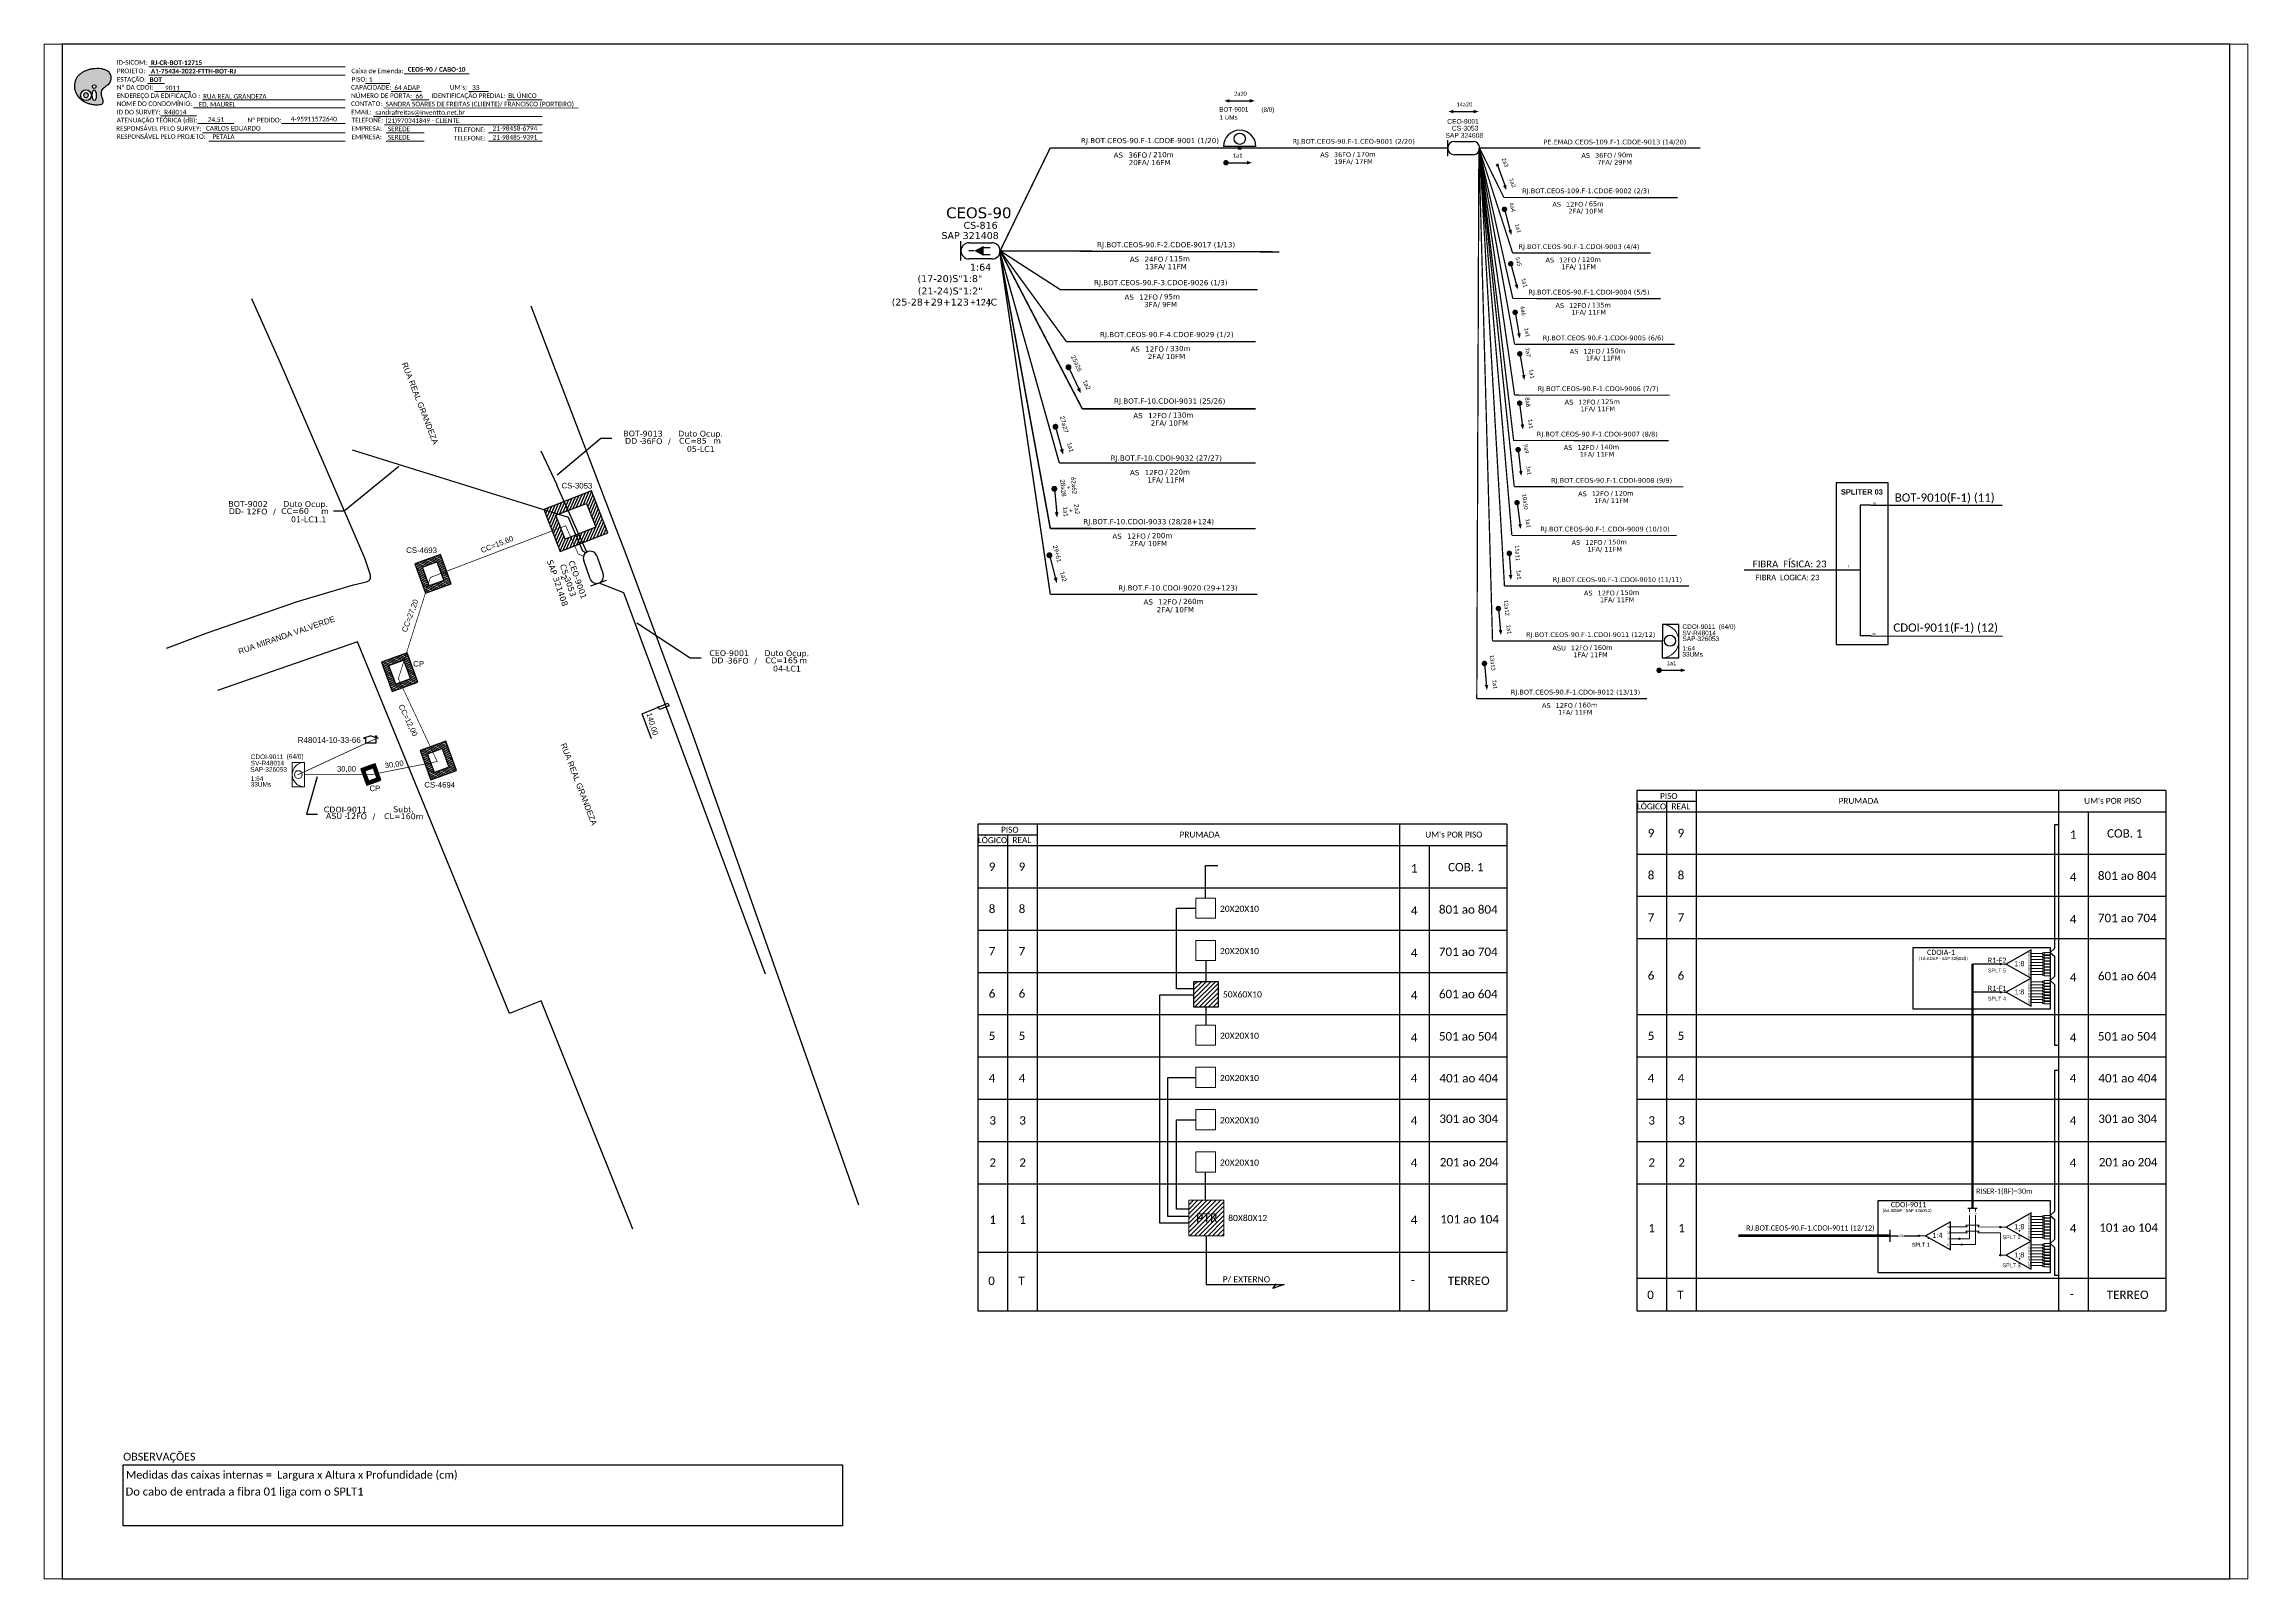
# Paper-space layout 'CDOI-9011' of a CAD drawing. Header units: inches. Extents: x 693 to 1125, y -3 to 298.
# The model-space entities are those that its viewports show. They can reach past a viewport. Long polylines and large blocks are cut down to what shows.
import ezdxf
from ezdxf.enums import TextEntityAlignment as Align

# ---------------------------------------------------------------- set-up
doc = ezdxf.new("R2010")
doc.units = ezdxf.units.IN
doc.header["$LTSCALE"] = 0.5
for name, color, linetype in [('10.1-Caixas Subterrâneas', 5, 'Continuous'), ('20.4-CEOS', 1, 'Continuous'), ('20.5-CEO', 1, 'Continuous'), ('CAP a instalar', 1, 'Continuous'), ('DROP DE CLIENTE', 140, 'Continuous'), ('label_cabos', 7, 'Continuous'), ('Meio Fio', 7, 'Continuous'), ('QUADRA', 252, 'Continuous'), ('SETA', 7, 'Continuous'), ('surveys', 7, 'Continuous'), ('surveys legendas', 7, 'Continuous'), ('UNIFILAR', 7, 'Continuous'), ('VIEWPORT', 7, 'Continuous')]:
    doc.layers.add(name, color=color, linetype=linetype)
for name, color, linetype, lineweight in [("20.0-LEGENDA DOS CDO'S", 1, 'Continuous', 0), ('20.1-CDO_INTERIOR', 1, 'Continuous', 0), ('20.2-CDO_POSTE', 1, 'Continuous', 5), ('40.1-ETIQUETAS', 1, 'Continuous', 20), ('Segmento Logradouro Texto', 238, 'Continuous', 0)]:
    doc.layers.add(name, color=color, linetype=linetype, lineweight=lineweight)
doc.styles.add('ARIAL', font='arial.ttf')
doc.styles.add('DIGICADE', font='arial.ttf')
doc.styles.add('MtXpl_Calibri', font='calibri.ttf')
doc.styles.add('siredit', font='verdana.ttf')
doc.styles.get("Standard").update_dxf_attribs({"font": 'arial.ttf'})
doc.styles.add('WMF-Calibri0', font='calibri.ttf')
doc.styles.add('WMF-Calibri1', font='calibrib.ttf')
doc.linetypes.add('FENCELINE1', pattern='A,0.25,-0.1,[133,ltypeshp.shx,S=0.1,R=0,X=-0.1,Y=0],-0.1,1', length=1.45)
doc.dimstyles.new('ISO-25', dxfattribs={"dimtxt": 2.5, "dimasz": 2.5, "dimexe": 1.25, "dimexo": 0.625, "dimtad": 1, "dimtxsty": 'Standard', "dimcen": 2.5, "dimadec": 0, "dimazin": 0, "dimtfac": 1, "dimtmove": 0, "dimatfit": 3, "dimfxl": 0, "dimarcsym": 0})

# ---------------------------------------------------------------- blocks, each defined once
blk = doc.blocks.new('OI')
h = blk.add_hatch(color=40)
edge = h.paths.add_edge_path()
edge.add_spline(control_points=[(4.35, -0.67), (3.92, -0.99), (3.26, -1.5), (2.81, -2.59), (2.9, -3.5), (3.06, -4.27), (3.31, -4.85), (3.37, -5.39), (3.4, -5.88), (3.2, -6.4), (2.54, -6.61), (1.65, -6.63), (0.55, -6.67), (-0.56, -6.42), (-1.61, -6.14), (-2.77, -5.61), (-3.92, -4.77), (-4.89, -3.7), (-5.34, -2.65), (-5.6, -1.94), (-5.85, -0.96), (-5.71, 0.47), (-5.1, 2.02), (-4.14, 3.02), (-3.3, 3.61), (-2.37, 4.16), (-1.36, 4.44), (-0.56, 4.7), (0.79, 4.85), (2.24, 4.97), (3.79, 4.57), (4.67, 4.21), (5.44, 3.65), (5.76, 2.99), (6.03, 2.21), (6.01, 1.46), (5.72, 0.64), (5.31, 0.08), (4.88, -0.38), (4.51, -0.55), (4.35, -0.67)], knot_values=[0, 0, 0, 0, 1.60434, 2.417191, 3.427595, 4.282808, 4.776746, 5.304182, 5.888771, 6.258406, 6.858137, 7.79129, 8.986195, 10.124242, 11.187857, 12.242908, 13.953784, 15.414161, 16.515391, 17.349188, 17.675853, 19.552021, 21.515531, 22.568638, 23.63245, 24.621084, 25.782718, 26.745347, 27.142653, 29.870543, 31.004649, 31.921532, 32.709589, 33.801391, 34.042471, 35.192333, 35.971461, 36.628871, 37.254359, 37.836911, 37.836911, 37.836911, 37.836911], degree=3, periodic=0)
h.paths.add_polyline_path([(1.13, -0.87, -1), (-0.04, -0.87, -1)], flags=16)
edge = h.paths.add_edge_path(flags=16)
edge.add_ellipse((0.56, -3.59), major_axis=(-0.02, 1.71), ratio=0.361305, start_angle=0, end_angle=360)
h.paths.add_polyline_path([(-0.36, -3.62, -1), (-3.8, -3.62, -1)], flags=16)
edge = h.paths.add_edge_path(flags=0)
edge.add_ellipse((-2.08, -3.62), major_axis=(0, 0.885), ratio=0.758294, start_angle=0, end_angle=360)
at = {"color": 40}
for centre, radius in [((-2.08, -3.62), 1.72), ((0.54, -0.87), 0.587)]:
    blk.add_circle(centre, radius, dxfattribs=at)
blk.add_ellipse((-2.08, -3.62), major_axis=(0, 0.885), ratio=0.758294, start_param=-3.141592653589792, end_param=3.141592653589792, dxfattribs=at)
blk.add_ellipse((0.56, -3.59), major_axis=(-0.02, 1.71), ratio=0.361305, dxfattribs=at)
at = {"color": 40, "start_tangent": (-0.800898, -0.598801), "end_tangent": (-0.800898, -0.598801)}
blk.add_spline([(4.35, -0.67), (3.2, -1.78), (2.9, -2.54), (2.92, -3.55), (3.12, -4.38), (3.28, -4.85), (3.37, -5.37), (3.35, -5.95), (3.2, -6.29), (2.66, -6.55), (1.73, -6.63), (0.54, -6.62), (-0.58, -6.41), (-1.6, -6.11), (-2.56, -5.67), (-3.95, -4.67), (-4.89, -3.56), (-5.37, -2.56), (-5.64, -1.78), (-5.72, -1.46), (-5.63, 0.42), (-4.84, 2.22), (-4.13, 2.99), (-3.27, 3.62), (-2.4, 4.09), (-1.3, 4.47), (-0.37, 4.72), (0.02, 4.77), (2.75, 4.8), (3.85, 4.53), (4.69, 4.16), (5.31, 3.68), (5.85, 2.73), (5.93, 2.5), (5.94, 1.35), (5.67, 0.62), (5.29, 0.08), (4.84, -0.36), (4.35, -0.67)], degree=3, dxfattribs=at)
blk = doc.blocks.new('ETIQUETA_RS5F')
at = {"layer": '40.1-ETIQUETAS', "color": 0, "style": 'siredit'}
blk.add_text('/', height=1.5, dxfattribs=at).set_placement((1.55, -1.95), align=Align.MIDDLE_RIGHT)
for tag, p in [('ETIQUETA_R_SECUNDARIA', (1.18, 2.1)), ('ETIQUETA_R_PRIMARIA', (1.18, 4.1)), ('F_ATIVAS/F_MORTAS', (1.11, -4.24))]:
    blk.add_attdef(tag, text='', height=1.5, dxfattribs=at).set_placement(p, align=Align.MIDDLE_CENTER)
for tag, p in [('TIPO_CABO', (-6.62, -2.12)), ('CAP_CABO', (0.37, -2.09))]:
    blk.add_attdef(tag, text='', height=1.5, dxfattribs=at).set_placement(p, align=Align.MIDDLE_RIGHT)
blk.add_attdef('METROS', text='', height=1.5, dxfattribs=at).set_placement((2.11, -1.95), align=Align.MIDDLE_LEFT)
for tag, p in [('FUSÃO_1', (0.82, -8.39)), ('FUSÃO_2', (0.82, -10.6)), ('FUSÃO_3', (0.82, -12.93)), ('FUSÃO_4', (0.82, -15.14)), ('FUSÃO_5', (0.82, -17.16))]:
    blk.add_attdef(tag, text='', height=1.5, dxfattribs=at).set_placement(p, align=Align.CENTER)
blk = doc.blocks.new('CDOE-TEXTO PADRÃO')
at = {"layer": "20.0-LEGENDA DOS CDO'S", "color": 0, "style": 'ARIAL'}
for tag, p in [('CDO_N', (0.49, 7.39)), ('SAP', (0.51, 1.67)), ('CORDOALHA', (0.5, 4.33)), ('SPLITER_1', (0.59, -0.91)), ('(XX-XX_F)S', (0.54, -8.29)), ('SPLITER_2', (0.6, -3.55)), ('(XX-XX_L)S', (0.55, -10.83)), ('UMS', (0.55, -13.15))]:
    blk.add_attdef(tag, p, '', height=1.7, rotation=0.11799, dxfattribs=at)
blk.add_attdef('FIBRAS_UTILIZADAS', text='', height=1.7, rotation=0.11799, dxfattribs=at).set_placement((19.77, 7.43), align=Align.CENTER)
blk = doc.blocks.new('SAN')
at = {"layer": 'SETA'}
blk.add_lwpolyline([(-2.58, 0), (6.02, 0)], dxfattribs=at)
for points in [[(-2.1, -0.66), (-3.93, 0), (-2.1, 0.67)], [(5.33, 0.68), (7.16, 0.01), (5.33, -0.65)]]:
    blk.add_solid(points, dxfattribs=at)
blk = doc.blocks.new('SURVEY_SURVEY')
for p, q in [((-0.000013, 0.0000127), (-0.0000255, 0.000009)), ((-0.0000255, 0.000009), (-0.0000216, 0.000009)), ((-0.0000216, 0), (-0.0000216, 0.000009)), ((-0.000013, 0.0000127), (-0.0000004, 0.000009)), ((-0.0000045, 0.0000132), (-0.0000032, 0.0000132)), ((-0.0000045, 0.0000103), (-0.0000045, 0.0000132)), ((-0.0000004, 0.000009), (-0.0000043, 0.000009)), ((-0.0000043, 0.000009), (-0.0000043, 0)), ((-0.0000032, 0.0000132), (-0.0000032, 0.0000099)), ((-0.0000043, 0), (-0.0000216, 0))]:
    blk.add_line(p, q)
blk = doc.blocks.new('*X11')
at = {"color": 0, "linetype": 'Continuous'}
for p, q in [((-1.25, 0.34099), (-0.49099, 1.1)), ((-1.25, 0.517767), (-0.667767, 1.1)), ((-1.25, 0.694544), (-0.844544, 1.1)), ((-1.25, 0.87132), (-1.02132, 1.1)), ((-1.25, 1.048097), (-1.198097, 1.1)), ((-0.789214, 0.625), (-0.314214, 1.1)), ((-0.612437, 0.625), (-0.137437, 1.1)), ((-0.43566, 0.625), (0.03934, 1.1)), ((-0.258883, 0.625), (0.216117, 1.1)), ((-0.082107, 0.625), (0.392893, 1.1)), ((0.09467, 0.625), (0.56967, 1.1)), ((0.271447, 0.625), (0.746447, 1.1)), ((0.448223, 0.625), (0.923223, 1.1)), ((0.625, 0.625), (1.1, 1.1)), ((-1.25, 0.164214), (-0.8035, 0.610714)), ((-1.25, -0.012563), (-0.8035, 0.433937)), ((-1.25, -0.18934), (-0.8035, 0.25716)), ((-1.25, -0.366117), (-0.8035, 0.080383)), ((0.801777, 0.625), (1.25, 1.073223)), ((0.8035, 0.449947), (1.25, 0.896447)), ((0.8035, 0.27317), (1.25, 0.71967)), ((0.8035, 0.096393), (1.25, 0.542893)), ((0.8035, -0.080383), (1.25, 0.366117)), ((0.8035, -0.25716), (1.25, 0.18934)), ((0.8035, -0.433937), (1.25, 0.012563)), ((-1.25, -0.542893), (-0.8035, -0.096393)), ((-1.25, -0.71967), (-0.8035, -0.27317)), ((-1.25, -0.896447), (-0.8035, -0.449947)), ((-1.25, -1.073223), (-0.801777, -0.625)), ((-1.1, -1.1), (-0.625, -0.625)), ((-0.923223, -1.1), (-0.448223, -0.625)), ((-0.746447, -1.1), (-0.271447, -0.625)), ((-0.56967, -1.1), (-0.09467, -0.625)), ((-0.392893, -1.1), (0.082107, -0.625)), ((-0.216117, -1.1), (0.258883, -0.625)), ((-0.03934, -1.1), (0.43566, -0.625)), ((0.137437, -1.1), (0.612437, -0.625)), ((0.314214, -1.1), (0.789214, -0.625)), ((0.49099, -1.1), (1.25, -0.34099)), ((0.667767, -1.1), (1.25, -0.517767)), ((0.8035, -0.610714), (1.25, -0.164214)), ((0.844544, -1.1), (1.25, -0.694544)), ((1.02132, -1.1), (1.25, -0.87132)), ((1.198097, -1.1), (1.25, -1.048097))]:
    blk.add_line(p, q, dxfattribs=at)
blk = doc.blocks.new('MANHOLE_MQ')
at = {"color": 0, "linetype": 'Continuous'}
for p, q in [((0.00000623, 0.00000569), (-0.00000627, 0.00000569)), ((-0.00000627, 0.00000569), (-0.00000627, -0.00000531)), ((0.00000623, -0.00000531), (0.00000623, 0.00000569)), ((-0.00000404, 0.00000331), (0.00000399, 0.00000331)), ((-0.00000404, -0.00000294), (-0.00000404, 0.00000331)), ((0.00000399, 0.00000331), (0.00000399, -0.00000294)), ((-0.00000627, -0.00000531), (0.00000623, -0.00000531)), ((0.00000399, -0.00000294), (-0.00000404, -0.00000294)), ((0.00000399, -0.00000294), (0.00000399, -0.00000294))]:
    blk.add_line(p, q, dxfattribs=at)
at = {"color": 0, "linetype": 'Continuous', "xscale": 5e-06, "yscale": 5e-06, "zscale": 1e-05}
blk.add_blockref('*X11', (-0.00000002, 0.00000019), dxfattribs=at)
blk = doc.blocks.new('Inst CB DT OCUP CFOA-SM-DD-S-36_v2')
at = {"layer": 'label_cabos', "color": 0, "style": 'siredit'}
for tag, flags, p in [('ID_ATIVIDADE', 3, (1.31, 2.67)), ('FATOR', 1, (11.56, 2.55))]:
    blk.add_attdef(tag, text='', height=1, rotation=359.69, dxfattribs=dict(at, flags=flags)).set_placement(p, align=Align.MIDDLE_CENTER)
for tag, p in [('TIPO_CABO', (1.76, 0)), ('DESTINO_CABO', (3.13, 1.26)), ('CABO', (4.69, -0.05)), ('/', (7.71, -0.05)), ('LANCE', (10.91, 0)), ('TIPO_CABO', (13.11, 1.24)), ('UND', (15.96, 0)), ('FID', (13.15, -1.41))]:
    blk.add_attdef(tag, text='', height=1, rotation=359.69, dxfattribs=at).set_placement(p, align=Align.MIDDLE_CENTER)
blk.add_attdef('QTDE', (12.43, -0.47), '', height=1, rotation=359.69, dxfattribs=at)
blk = doc.blocks.new('Inst CB DT OCUP CFOA-SM-DD-S-12')
at = {"layer": 'label_cabos', "color": 0, "style": 'siredit'}
for tag, flags, p in [('ID_ATIVIDADE', 3, (1.31, 2.67)), ('FATOR', 1, (11.56, 2.55))]:
    blk.add_attdef(tag, text='', height=1, rotation=359.69, dxfattribs=dict(at, flags=flags)).set_placement(p, align=Align.MIDDLE_CENTER)
for tag, p in [('TIPO_CABO', (1.11, 0)), ('DESTINO_CABO', (3.13, 1.26)), ('CABO', (4.69, -0.05)), ('/', (7.71, -0.05)), ('LANCE', (10.41, 0.02)), ('TIPO_CABO', (13.11, 1.24)), ('UND', (16.46, 0)), ('FID', (13.65, -1.41))]:
    blk.add_attdef(tag, text='', height=1, rotation=359.69, dxfattribs=at).set_placement(p, align=Align.MIDDLE_CENTER)
blk.add_attdef('QTDE', (11.93, -0.45), '', height=1, rotation=359.69, dxfattribs=at)
blk = doc.blocks.new('LEGENDA DOS CABOS')
at = {"layer": 'label_cabos', "color": 0, "style": 'siredit'}
for tag, p in [('TIPO_CABO', (2.74, 0.52)), ('ID', (4.24, 1.63)), ('CABO', (6.16, 0.47)), ('/', (9.19, 0.47)), ('METROS', (14.36, 0.47)), ('XX', (14.31, 1.67))]:
    blk.add_attdef(tag, text='', height=1, rotation=359.69, dxfattribs=at).set_placement(p, align=Align.MIDDLE_CENTER)
blk = doc.blocks.new('SPLT_1-8_SC-APC')
at = {"color": 1, "lineweight": 0}
blk.add_lwpolyline([(-17.04, -7.55), (-19.26, -7.55)], dxfattribs=at)
at = {"color": 1}
blk.add_lwpolyline([(-7.37, -2.1), (-17.04, -7.55), (-7.37, -13), (-7.37, -2.1)], dxfattribs=at)
at = {"color": 3, "lineweight": 0}
for points in [[(-2.99, -3.51), (-7.37, -3.51)], [(-7.37, -4.66), (-2.99, -4.66)], [(-7.37, -5.82), (-2.99, -5.82)], [(-7.37, -6.97), (-2.99, -6.97)], [(-7.37, -8.12), (-2.99, -8.12)], [(-2.41, -3.02), (-2.41, -4)], [(-2.41, -3.02), (0, -3.02)], [(-2.41, -4), (0, -4)], [(-2.41, -4.17), (-2.41, -5.16)], [(-2.41, -4.17), (0, -4.17)], [(-2.41, -5.16), (0, -5.16)], [(-2.41, -5.32), (-2.41, -6.31)], [(-2.41, -5.32), (0, -5.32)], [(-2.41, -6.31), (0, -6.31)], [(-2.41, -6.48), (-2.41, -7.46)], [(-2.41, -6.48), (0, -6.48)], [(-2.41, -7.46), (0, -7.46)], [(-2.41, -7.63), (-2.41, -8.62)], [(-2.41, -7.63), (0, -7.63)], [(-7.37, -9.28), (-2.99, -9.28)], [(-7.37, -10.43), (-2.99, -10.43)], [(-7.37, -11.58), (-2.99, -11.58)], [(-2.41, -8.62), (0, -8.62)], [(-2.41, -8.78), (-2.41, -9.77)], [(-2.41, -8.78), (0, -8.78)], [(-2.41, -9.77), (0, -9.77)], [(-2.41, -9.94), (-2.41, -10.92)], [(-2.41, -9.94), (0, -9.94)], [(-2.41, -10.92), (0, -10.92)], [(-2.41, -11.09), (-2.41, -12.08)], [(-2.41, -11.09), (0, -11.09)], [(-2.41, -12.08), (0, -12.08)]]:
    blk.add_lwpolyline(points, dxfattribs=at)
for points in [[(-2.99, -3.22), (-2.41, -3.22), (-2.41, -3.8), (-2.99, -3.8)], [(-2.99, -4.38), (-2.41, -4.38), (-2.41, -4.95), (-2.99, -4.95)], [(-2.99, -5.53), (-2.41, -5.53), (-2.41, -6.1), (-2.99, -6.1)], [(-2.99, -6.68), (-2.41, -6.68), (-2.41, -7.26), (-2.99, -7.26)], [(-2.99, -7.84), (-2.41, -7.84), (-2.41, -8.41), (-2.99, -8.41)], [(-2.99, -8.99), (-2.41, -8.99), (-2.41, -9.56), (-2.99, -9.56)], [(-2.99, -10.14), (-2.41, -10.14), (-2.41, -10.72), (-2.99, -10.72)], [(-2.99, -11.3), (-2.41, -11.3), (-2.41, -11.87), (-2.99, -11.87)]]:
    blk.add_lwpolyline(points, close=True, dxfattribs=at)
at = {"color": 1, "style": 'ARIAL'}
for s, height, p in [('1:8', 2, (-13.91, -8.4)), ('S1', 0.75, (-8.74, -3.78)), ('S2', 0.75, (-8.74, -4.97)), ('S3', 0.75, (-8.74, -6.18)), ('S4', 0.75, (-8.74, -7.36)), ('S5', 0.75, (-8.74, -8.57)), ('S6', 0.75, (-8.74, -9.69)), ('S7', 0.75, (-8.74, -10.78)), ('S8', 0.75, (-8.74, -11.9))]:
    blk.add_text(s, height=height, dxfattribs=at).set_placement(p)
blk = doc.blocks.new('SPLITTER_')
blk.add_point((0, 0))
at = {"style": 'ARIAL', "flags": 4}
blk.add_attdef('SPLT', (0, -3.26), '', height=1.5, dxfattribs=at)

msp = doc.modelspace()

# ---------------------------------------------------------------- hatches: boundary and pattern name
h = msp.add_hatch()
h.set_pattern_fill('ANSI31', color=1, scale=10, style=0)
h.set_pattern_definition([(45, (-178.008, -166.7795), (-0.8838835, 0.8838835), [])])
h.paths.add_polyline_path([(447.34, 231.1), (437.71, 231.1), (437.71, 221.34), (447.34, 221.34)])
h.paths.add_polyline_path([(445.49, 221.54), (445.49, 226.69)], flags=16)
h = msp.add_hatch(color=3)
h.dxf.hatch_style = 1
edge = h.paths.add_edge_path()
edge.add_arc((749.93, 237.96), 0.256, 0, 360)
h = msp.add_hatch(color=3)
h.dxf.hatch_style = 1
edge = h.paths.add_edge_path()
edge.add_arc((749.93, 227.06), 0.256, 0, 360)
h = msp.add_hatch()
h.set_pattern_fill('ANSI31', color=1, scale=10, style=0)
h.set_pattern_definition([(45, (-175.796, -251.1561), (-0.8838835, 0.8838835), [])])
h.paths.add_polyline_path([(435.82, 132.81), (449.39, 132.81), (449.39, 146.57), (435.82, 146.57)])
h.paths.add_polyline_path([(437.83, 137.16), (447.91, 137.16), (447.91, 142.31), (437.83, 142.31)], flags=24)
h = msp.add_hatch(color=3)
h.dxf.hatch_style = 1
edge = h.paths.add_edge_path()
edge.add_arc((749.86, 136.18), 0.256, 0, 360)
h = msp.add_hatch(color=3)
h.dxf.hatch_style = 1
edge = h.paths.add_edge_path()
edge.add_arc((718.4, 132.8), 0.256, 0, 360)
h = msp.add_hatch(color=3)
h.dxf.hatch_style = 1
edge = h.paths.add_edge_path()
edge.add_arc((733.92, 131.66), 0.256, 0, 360)
h = msp.add_hatch(color=3)
h.dxf.hatch_style = 1
edge = h.paths.add_edge_path()
edge.add_arc((734.92, 129.36), 0.256, 0, 360)
h = msp.add_hatch(color=3)
h.dxf.hatch_style = 1
edge = h.paths.add_edge_path()
edge.add_arc((749.86, 125.28), 0.256, 0, 360)

# ---------------------------------------------------------------- linework, layer by layer
at = {"color": 7}
msp.add_line((461.83, 554.35), (449.26, 554.35), dxfattribs=at)
at = {"color": 7, "linetype": 'Continuous'}
for p, q in [((695.57, 415.56), (695.57, 364.88)), ((699.67, 415.56), (695.57, 415.56)), ((691.31, 390.55), (695.55, 390.55)), ((699.88, 364.93), (695.78, 364.93))]:
    msp.add_line(p, q, dxfattribs=at)
at = {"color": 10, "linetype": 'Continuous'}
for p, q in [((699.67, 415.56), (750.51, 415.54)), ((699.88, 364.93), (750.72, 364.91))]:
    msp.add_line(p, q, dxfattribs=at)
at = {"color": 1, "linetype": 'Continuous', "lineweight": 60}
msp.add_line((691.31, 390.55), (650.73, 390.43), dxfattribs=at)
at = {"color": 3}
for p, q in [((442.53, 231.1), (442.53, 239.33)), ((442.53, 214.36), (442.53, 221.34)), ((442.35, 146.57), (442.35, 157.48))]:
    msp.add_line(p, q, dxfattribs=at)
for points in [[(0, 0), (838.56, 0), (838.56, 594), (0, 594), (0, 0)], [(609.14, 305.14), (609.14, 103.77)], [(620.71, 301.03), (620.71, 103.77)], [(632.28, 103.77), (632.28, 305.14)], [(772.37, 305.14), (772.37, 103.77)], [(813.81, 305.14), (813.81, 103.77)], [(354.18, 292.08), (354.18, 103.77)], [(377.33, 103.77), (377.33, 292.08)], [(517.42, 292.08), (517.42, 103.77)], [(558.85, 292.08), (558.85, 103.77)], [(783.95, 103.77), (783.95, 296.91)], [(365.75, 287.97), (365.75, 103.77)], [(528.99, 103.77), (528.99, 283.86)], [(609.14, 280.54), (813.81, 280.54)], [(354.18, 267.49), (558.85, 267.49)], [(609.14, 264.17), (813.81, 264.17)], [(354.18, 251.12), (558.85, 251.12)], [(609.14, 247.8), (813.81, 247.8)], [(354.18, 234.74), (558.85, 234.74)], [(354.18, 218.37), (558.85, 218.37)], [(609.14, 218.37), (813.81, 218.37)], [(354.18, 202), (558.85, 202)], [(609.14, 202), (813.81, 202)], [(354.18, 185.63), (558.85, 185.63)], [(609.14, 185.63), (813.81, 185.63)], [(354.18, 169.26), (558.85, 169.26)], [(609.14, 169.26), (813.81, 169.26)], [(354.18, 152.89), (558.85, 152.89)], [(609.14, 152.89), (813.81, 152.89)], [(354.18, 126.45), (558.85, 126.45)], [(609.14, 116.36), (813.81, 116.36)], [(354.18, 103.77), (558.85, 103.77)], [(609.14, 103.77), (813.81, 103.77)]]:
    msp.add_lwpolyline(points)
at = {"color": 7, "lineweight": 0}
for points in [[(33.47, 585.24), (109.44, 585.24)], [(33.47, 581.96), (109.44, 581.96)], [(132.28, 582.45), (157.42, 582.45)], [(32.96, 578.68), (39.51, 578.68)], [(35.62, 575.61), (49.56, 575.61)], [(54.19, 572.37), (109.44, 572.37)], [(117.24, 578.72), (126.72, 578.72)], [(127.29, 575.61), (138.91, 575.61)], [(134.87, 572.37), (141.82, 572.37)], [(157.23, 575.61), (164.9, 575.61)], [(172.05, 572.37), (185.6, 572.37)], [(37.94, 566.2), (51.88, 566.2)], [(50.78, 569.26), (109.44, 569.26)], [(52.47, 563.23), (66.42, 563.23)], [(84.8, 563.24), (109.3, 563.24)], [(85.31, 563.24), (109.46, 563.24)], [(120.37, 566.02), (185.63, 566.02)], [(124.4, 569.26), (199.58, 569.24)], [(124.65, 562.79), (185.63, 562.79)], [(54.19, 559.67), (109.44, 559.67)], [(56.68, 556.44), (109.44, 556.44)], [(125.26, 559.67), (140.06, 559.67)], [(125.26, 556.44), (140.06, 556.44)], [(164.86, 559.67), (185.63, 559.67)], [(164.86, 556.44), (185.63, 556.44)], [(737.02, 136.23), (736.46, 136.85), (737.92, 136.85)], [(741.05, 136.23), (741.61, 136.85), (737.92, 136.85)], [(730.54, 136.23), (737.02, 136.23)], [(730.54, 133.99), (737.02, 133.99)], [(730.54, 131.66), (733.92, 131.66)], [(730.54, 129.36), (734.92, 129.36)], [(737.02, 133.99), (736.46, 134.61), (737.92, 134.61)], [(741.05, 133.99), (741.61, 134.61), (737.92, 134.61)], [(741.05, 136.23), (749.61, 136.18)], [(749.89, 125.28), (749.89, 133.94), (741.05, 133.99)]]:
    msp.add_lwpolyline(points, dxfattribs=at)
at = {"color": 7}
for points, const_width in [([(449.69, 548.06, 1), (450.74, 548.06, 1)], 1.06), ([(381.75, 396.73, 1), (382.04, 395.62, 1)], 1.15)]:
    msp.add_lwpolyline(points, format="xyb", close=True, dxfattribs=dict(at, const_width=const_width))
msp.add_lwpolyline([(555.08, 547.63, 1.06, 1.06, 0), (555.44, 546.64, 1.06, 1.06, 1)], format="xyseb", dxfattribs=at)
for points, const_width in [([(557.84, 530.55, 1), (558.12, 529.53, 1)], 1.06), ([(560.27, 509.48, 1), (560.55, 508.46, 1)], 1.06), ([(562.02, 490.7, 1), (562.2, 489.66, 1)], 1.06), ([(389.06, 469.44, 1), (389.54, 468.4, 1)], 1.15), ([(563.8, 474.63, 1), (563.98, 473.59, 1)], 1.06), ([(563.77, 455.54, 1), (563.9, 454.49, 1)], 1.06), ([(384.13, 446.46, 1), (384.42, 445.35, 1)], 1.15), ([(563.19, 437.56, 1), (563.31, 436.51, 1)], 1.06), ([(383.76, 422.45, 1), (383.87, 421.31, 1)], 1.15), ([(562.78, 417.02, 1), (562.92, 415.97, 1)], 1.06), ([(559.81, 397.4, 1), (559.87, 396.34, 1)], 1.06), ([(555.59, 376.06, 1), (555.69, 375.01, 1)], 1.06), ([(550.18, 354.81, 1), (550.28, 353.76, 1)], 1.06), ([(617.28, 351.63, 1), (618.34, 351.63, 1)], 1.06)]:
    msp.add_lwpolyline(points, format="xyb", close=True, dxfattribs=dict(const_width=const_width))
msp.add_lwpolyline([(686.27, 361.64), (706.44, 361.64), (706.44, 424.24), (686.27, 424.24)], close=True, dxfattribs=at)
at = {"color": 1}
for points in [[(618.99, 356.5), (625.38, 356.46), (625.46, 369.37), (619.07, 369.41)], [(716.03, 244.39), (769.16, 244.39), (769.16, 220.49), (716.03, 220.49)], [(447.34, 231.1), (437.71, 231.1), (437.71, 221.34), (447.34, 221.34)], [(702.6, 146.47), (769.15, 146.42), (769.15, 118.42), (702.6, 118.47)]]:
    msp.add_lwpolyline(points, close=True, dxfattribs=at)
at = {"color": 0}
for points in [[(813.81, 305.14), (609.14, 305.14)], [(609.14, 301.03), (632.28, 301.03)], [(558.85, 292.08), (354.18, 292.08)], [(609.14, 296.91), (813.81, 296.91)], [(354.18, 287.97), (377.33, 287.97)], [(354.18, 283.86), (558.85, 283.86)]]:
    msp.add_lwpolyline(points, dxfattribs=at)
at = {"color": 3}
for points in [[(772.38, 291.85), (770.73, 291.85), (770.72, 243.99), (769.16, 242.49), (770.72, 240.98), (770.72, 233.1), (769.16, 231.59), (770.72, 230.08), (770.72, 206.57), (772.37, 206.57)], [(442.35, 263.47), (442.35, 276.08), (447.12, 276.08)], [(437.71, 228.42), (431.11, 228.42), (431.11, 259.59), (438.52, 259.59)], [(435.82, 137.7), (424.6, 137.7), (424.6, 226.05), (437.71, 226.05)], [(772.38, 196.72), (770.73, 196.72), (770.72, 142.22), (769.15, 140.71), (770.72, 139.2), (770.72, 131.32), (769.15, 129.81), (770.72, 128.3), (770.72, 117.58), (772.37, 117.58)], [(435.82, 140.2), (427.68, 140.2), (427.68, 194.1), (438.52, 194.1)], [(435.82, 143.1), (431.11, 143.1), (431.11, 177.73), (438.52, 177.73)], [(707.24, 132.8), (710.4, 132.8)], [(712.47, 132.8), (718.4, 132.8)]]:
    msp.add_lwpolyline(points, dxfattribs=at)
at = {"lineweight": 0}
for points in [[(446.19, 263.47), (438.52, 263.47), (438.52, 255.71), (446.19, 255.71)], [(446.19, 247.1), (438.52, 247.1), (438.52, 239.33), (446.19, 239.33)], [(446.19, 214.36), (438.52, 214.36), (438.52, 206.59), (446.19, 206.59)], [(446.19, 197.99), (438.52, 197.99), (438.52, 190.22), (446.19, 190.22)], [(446.19, 181.62), (438.52, 181.62), (438.52, 173.85), (446.19, 173.85)], [(446.19, 165.24), (438.52, 165.24), (438.52, 157.48), (446.19, 157.48)]]:
    msp.add_lwpolyline(points, close=True, dxfattribs=at)
at = {"color": 5, "const_width": 1}
msp.add_lwpolyline([(739.04, 143.43), (739.04, 237.96)], dxfattribs=at)
at = {"color": 5}
for points in [[(749.9, 237.96), (739.04, 237.96)], [(749.9, 227.06), (739.04, 227.06)], [(737.25, 143.43), (740.84, 143.43)]]:
    msp.add_lwpolyline(points, dxfattribs=at)
at = {"color": 1, "lineweight": 0}
msp.add_lwpolyline([(435.82, 146.57), (449.39, 146.57), (449.39, 132.81), (435.82, 132.81)], close=True, dxfattribs=at)
at = {"color": 1}
for points in [[(730.54, 138.25), (720.88, 132.8), (730.54, 127.36), (730.54, 138.25)], [(442.61, 132.81), (442.61, 113.94), (472.75, 113.94)], [(707.24, 130.4), (707.24, 135.11)], [(468.33, 112.35), (469.74, 114.18)], [(472.75, 113.94), (468.33, 112.35)]]:
    msp.add_lwpolyline(points, dxfattribs=at)
at = {"color": 5, "lineweight": 0}
for points in [[(735.16, 129.36), (740.24, 129.36), (740.24, 140.72)], [(737.92, 140.69), (737.92, 131.62)], [(737.93, 143.43), (737.93, 142.11)], [(740.24, 143.43), (740.24, 142.14)], [(734.16, 131.62), (737.92, 131.62)]]:
    msp.add_lwpolyline(points, dxfattribs=at)
at = {"color": 1, "const_width": 1}
msp.add_lwpolyline([(648.49, 132.8), (707.24, 132.8)], dxfattribs=at)
at = {"color": 1, "lineweight": 0}
msp.add_lwpolyline([(720.88, 132.8), (718.65, 132.8)], dxfattribs=at)
at = {"color": 0}
msp.add_lwpolyline([(23.56, 44.2), (301.81, 44.2), (301.81, 20.5), (23.56, 20.5)], close=True, dxfattribs=at)
at = {"color": 7}
for centre, radius in [((455.54, 557.33), 2.17), ((455.55, 553.76), 0.582)]:
    msp.add_circle(centre, radius, dxfattribs=at)
at = {"color": 3}
for centre in [(749.93, 237.96), (749.93, 227.06), (749.86, 136.18), (718.4, 132.8), (733.92, 131.66), (734.92, 129.36), (749.86, 125.28)]:
    msp.add_circle(centre, 0.256, dxfattribs=at)
at = {"color": 7}
msp.add_arc((455.54, 554.35), 6.28, 0, 180, dxfattribs=at)
at = {"layer": '10.1-Caixas Subterrâneas', "color": 30}
msp.add_lwpolyline([(227.98, 325.17), (224.35, 334.82), (234.32, 338.92), (234.79, 337.85), (231.04, 336.49), (230.57, 337.69)], dxfattribs=at)
at = {"layer": '20.1-CDO_INTERIOR', "color": 1, "lineweight": 18}
msp.add_lwpolyline([(88.96, 306.52), (88.95, 316.01), (93.7, 316.01), (93.7, 306.53)], close=True, dxfattribs=at)
msp.add_circle((91.33, 311.27), 1.52, dxfattribs=at)
for centre, radius, start, end in [((619, 362.95), 6.45, 269.93566, 89.39953), ((93.7, 311.27), 4.74, 90.02759, 270.02759)]:
    msp.add_arc(centre, radius, start, end, dxfattribs=at)
at = {"layer": '20.4-CEOS', "color": 5}
for p, q in [((536, 550.62), (536, 556.85)), ((538.59, 556.32), (545.83, 556.32)), ((545.83, 551.15), (538.59, 551.15))]:
    msp.add_line(p, q, dxfattribs=at)
at = {"layer": '20.4-CEOS', "color": 7}
for p, q in [((350.85, 517.12), (359.69, 517.12)), ((359.69, 510.82), (350.85, 510.82))]:
    msp.add_line(p, q, dxfattribs=at)
for points in [[(347.7, 510.17), (347.7, 517.77)], [(352.83, 513.97), (350.71, 513.97)], [(356.32, 515.22), (359, 515.22)], [(356.32, 512.6), (359, 512.6)]]:
    msp.add_lwpolyline(points, dxfattribs=at)
msp.add_lwpolyline([(352.83, 513.97, 0, 3.89, 0), (356.48, 513.97, 3.89, 3.89, 0)], format="xyseb", dxfattribs=at)
at = {"layer": '20.4-CEOS', "color": 5}
for centre, start, end in [((538.59, 553.73), 90, 270), ((545.83, 553.73), 270, 90)]:
    msp.add_arc(centre, 2.58, start, end, dxfattribs=at)
at = {"layer": '20.4-CEOS', "color": 7}
for centre, start, end in [((350.85, 513.97), 90, 270), ((359.69, 513.97), 270, 90)]:
    msp.add_arc(centre, 3.15, start, end, dxfattribs=at)
at = {"layer": '20.5-CEO', "color": 5}
for p, q in [((204.17, 387.08), (201.72, 394.17)), ((206.77, 395.91), (209.22, 388.83))]:
    msp.add_line(p, q, dxfattribs=at)
msp.add_lwpolyline([(204.52, 384.38), (210.61, 386.49)], dxfattribs=at)
for centre, start, end in [((204.24, 395.04), 19.09349, 199.09349), ((206.69, 387.96), 199.09349, 19.09349)]:
    msp.add_arc(centre, 2.67, start, end, dxfattribs=at)
at = {"layer": 'CAP a instalar', "color": 7, "linetype": 'FENCELINE1', "ltscale": 10}
for p, q in [((195.8, 410.72), (112.3, 436.88)), ((191.52, 423.23), (185.31, 436.39)), ((202.9, 397.31), (191.36, 423.3)), ((201.45, 397.77), (195.8, 410.72)), ((202.49, 397.09), (201.45, 397.77)), ((217.21, 381.67), (207.71, 385.42)), ((272.1, 234.1), (217.21, 381.67))]:
    msp.add_line(p, q, dxfattribs=at)
at = {"layer": 'CAP a instalar', "color": 7, "linetype": 'FENCELINE1', "ltscale": 7}
for points, const_width in [([(362.84, 513.97), (382.22, 553.82)], 0.534), ([(464.83, 553.82), (382.22, 553.82)], 0.534), ([(455.57, 553.76), (536, 553.74)], 0.493), ([(548.32, 553.7), (557.79, 534.52)], 0.493), ([(548.53, 553.73), (633.69, 553.73)], 0.493), ([(557.74, 534.62), (625, 534.59)], 0.493), ([(362.6, 513.97), (382.26, 406.48)], 0.595), ([(362.6, 513.97), (470.87, 513.57)], 0.534), ([(362.6, 513.97), (382.25, 381.04)], 0.534), ([(362.84, 513.97), (394.64, 452.82)], 0.595), ([(388.51, 478.8), (362.84, 513.97)], 0.534), ([(386.19, 498.91), (362.84, 513.97)], 0.534), ([(386.19, 498.91), (462.42, 498.9)], 0.534), ([(388.51, 478.8), (461.75, 478.8)], 0.534), ([(394.64, 452.82), (461.75, 452.81)], 0.595), ([(382.26, 406.48), (461.75, 406.47)], 0.595), ([(382.25, 381.04), (462.41, 381.02)], 0.534)]:
    msp.add_lwpolyline(points, dxfattribs=dict(at, const_width=const_width))
at = {"layer": 'CAP a instalar', "color": 252, "linetype": 'FENCELINE1', "ltscale": 7}
for points, const_width in [([(548.07, 553.73), (547.26, 340.71)], 0.493), ([(548.07, 553.73), (561.13, 513.12)], 0.493), ([(548.07, 553.73), (561.21, 495.52)], 0.493), ([(548.07, 553.73), (561.89, 477.8)], 0.493), ([(548.07, 553.73), (561.89, 458.13)], 0.493), ([(548.07, 553.73), (561.75, 422.66)], 0.493), ([(548.07, 553.73), (560.82, 403.82)], 0.493), ([(548.29, 553.73), (557.97, 384.24)], 0.493), ([(362.6, 513.97), (385.73, 431.92)], 0.534), ([(561.13, 513.12), (614.47, 513.1)], 0.493), ([(561.21, 495.52), (618.35, 495.5)], 0.493), ([(561.89, 477.8), (623.87, 477.78)], 0.493), ([(561.89, 458.13), (621.89, 458.11)], 0.493), ([(385.73, 431.92), (461.75, 431.91)], 0.534), ([(561.75, 422.66), (627.11, 422.64)], 0.493), ([(560.82, 403.82), (624.58, 403.8)], 0.493), ([(557.97, 384.24), (629.36, 384.22)], 0.493), ([(547.26, 340.71), (613.14, 340.69)], 0.493)]:
    msp.add_lwpolyline(points, dxfattribs=dict(at, const_width=const_width))
msp.add_lwpolyline([(548.07, 553.73, 0.493, 0.493, 0), (561.52, 440.57, 0.493, 0.493, 0), (621.55, 440.55, 0.493, 0.493, 0)], format="xyseb", dxfattribs=at)
at = {"layer": 'CAP a instalar', "color": 1, "linetype": 'FENCELINE1', "ltscale": 7, "const_width": 0.493}
for points in [[(548.07, 553.73), (553.35, 362.97)], [(553.35, 362.97), (619.03, 362.95)]]:
    msp.add_lwpolyline(points, dxfattribs=at)
at = {"layer": 'CAP a instalar', "color": 1, "linetype": 'FENCELINE1', "ltscale": 10, "const_width": 0.263}
msp.add_lwpolyline([(201.69, 395.77), (199.62, 396.65), (194.75, 407.58), (142.39, 387.57), (130.02, 348.43), (145.06, 316.33), (119.48, 311.25), (93.5, 311.31)], dxfattribs=at)
at = {"layer": 'DROP DE CLIENTE', "lineweight": 0}
msp.add_line((91.18, 311.15), (121.16, 325.09), dxfattribs=at)
at = {"layer": 'Meio Fio', "color": 1}
msp.add_circle((622.04, 363.08), 2.15, dxfattribs=at)
at = {"layer": 'QUADRA'}
for points in [[(40.37, 360.27), (56.41, 366.28), (91, 378.24), (112.72, 384.76), (117.67, 385.9), (118.66, 386.4), (119.24, 387.29), (119.22, 388.46), (117.09, 395.07), (84.37, 470.53), (73.31, 495.34)], [(40.65, 360.37), (56.41, 366.28), (91, 378.24), (112.72, 384.76), (117.67, 385.9), (118.66, 386.4), (119.24, 387.29), (119.22, 388.46), (117.09, 395.07), (84.37, 470.53), (73.31, 495.34)], [(181.29, 492.66), (213.64, 407.95), (218.07, 396.57), (243.98, 326.51), (308.03, 144.75)], [(220.78, 135.37), (185.25, 223.66), (173.05, 218.79), (114.23, 362.64), (60.1, 343.78)]]:
    msp.add_lwpolyline(points, dxfattribs=at)
at = {"layer": 'SETA', "color": 7}
for points in [[(449.96, 548.06), (459.04, 548.06)], [(381.89, 396.17), (384.44, 386.66)]]:
    msp.add_lwpolyline(points, dxfattribs=at)
at = {"layer": 'SETA'}
for points in [[(555.26, 547.14), (558.32, 538.58)], [(557.98, 530.04), (560.33, 521.26)], [(560.41, 508.97), (562.75, 500.2)], [(562.11, 490.18), (563.67, 481.23)], [(563.89, 474.11), (565.47, 465.17)], [(389.3, 468.92), (393.49, 460.01)], [(563.84, 455.02), (564.96, 446.01)], [(384.28, 445.9), (386.84, 436.4)], [(563.25, 437.04), (564.33, 428.02)], [(383.82, 421.88), (384.74, 412.07)], [(562.85, 416.49), (564.05, 407.49)], [(559.84, 396.87), (560.37, 387.8)], [(555.64, 375.53), (556.49, 366.49)], [(550.23, 354.28), (551.08, 345.24)], [(617.81, 351.63), (626.89, 351.63)]]:
    msp.add_lwpolyline(points, dxfattribs=at)
at = {"layer": 'SETA', "color": 7}
for points in [[(458.31, 548.78), (460.25, 548.08), (458.31, 547.37)], [(384.98, 387.62), (384.79, 385.4), (383.51, 387.23)]]:
    msp.add_solid(points, dxfattribs=at)
at = {"layer": 'SETA'}
for points in [[(558.75, 539.51), (558.74, 537.45), (557.43, 539.04)], [(560.83, 522.15), (560.65, 520.1), (559.47, 521.79)], [(563.26, 501.09), (563.08, 499.04), (561.9, 500.72)], [(564.25, 482.07), (563.89, 480.05), (562.86, 481.83)], [(393.86, 461.06), (394.06, 458.83), (392.48, 460.41)], [(566.05, 466.01), (565.69, 463.98), (564.66, 465.77)], [(565.58, 446.82), (565.12, 444.81), (564.19, 446.64)], [(387.39, 437.36), (387.2, 435.14), (385.91, 436.96)], [(564.95, 428.83), (564.48, 426.82), (563.55, 428.66)], [(385.44, 412.93), (384.88, 410.77), (383.92, 412.79)], [(564.66, 408.31), (564.22, 406.3), (563.27, 408.12)], [(561.04, 388.57), (560.45, 386.6), (559.64, 388.49)], [(557.14, 367.28), (556.62, 365.29), (555.74, 367.15)], [(626.16, 352.35), (628.1, 351.65), (626.16, 350.94)], [(551.73, 346.03), (551.21, 344.04), (550.33, 345.9)]]:
    msp.add_solid(points, dxfattribs=at)

# ---------------------------------------------------------------- block references
at = {"color": 7, "xscale": 1.213923925163967, "yscale": 1.213923925163967, "zscale": 1.213923925163967, "rotation": 0.1532896023949059}
msp.add_blockref('OI', (11.67, 578.58), dxfattribs=at)
at = {"lineweight": 0}
ref = msp.add_blockref('Inst CB DT OCUP CFOA-SM-DD-S-36_v2', (217.67, 440.43), dxfattribs=dict(at, xscale=2.232371264833013, yscale=2.232371264833013, zscale=2.232371264833013))
ref.add_attrib('DESTINO_CABO', 'BOT-9013', dxfattribs={"layer": 'label_cabos', "color": 0, "height": 2.232, "rotation": 359.69001, "style": 'siredit'}).set_placement((224.66, 443.25), align=Align.MIDDLE_CENTER)
ref.add_attrib('CABO', '36FO', dxfattribs={"layer": 'label_cabos', "color": 0, "height": 2.232, "rotation": 359.69001, "style": 'siredit'}).set_placement((228.13, 440.31), align=Align.MIDDLE_CENTER)
ref.add_attrib('TIPO_CABO', 'Duto Ocup.', dxfattribs={"layer": 'label_cabos', "color": 0, "height": 2.232, "rotation": 359.69001, "style": 'siredit'}).set_placement((246.93, 443.21), align=Align.MIDDLE_CENTER)
ref.add_attrib('/', '/', dxfattribs={"layer": 'label_cabos', "color": 0, "height": 2.23, "rotation": 359.69001, "style": 'siredit'}).set_placement((234.89, 440.31), align=Align.MIDDLE_CENTER)
ref.add_attrib('TIPO_CABO', 'DD - ', dxfattribs={"layer": 'label_cabos', "color": 0, "height": 2.232, "rotation": 359.69001, "style": 'siredit'}).set_placement((221.6, 440.42), align=Align.MIDDLE_CENTER)
ref.add_attrib('FID', '05-LC1', dxfattribs={"layer": 'label_cabos', "color": 0, "height": 2.232, "rotation": 359.69001, "style": 'siredit'}).set_placement((247.02, 437.27), align=Align.MIDDLE_CENTER)
ref.add_attrib('LANCE', 'CC=', dxfattribs={"layer": 'label_cabos', "color": 0, "height": 2.232, "rotation": 359.69001, "style": 'siredit'}).set_placement((242.02, 440.43), align=Align.MIDDLE_CENTER)
ref.add_attrib('QTDE', '85', (245.41, 439.37), dxfattribs={"layer": 'label_cabos', "color": 0, "height": 2.232, "rotation": 359.69001, "style": 'siredit'})
ref.add_attrib('UND', 'm', dxfattribs={"layer": 'label_cabos', "color": 0, "height": 2.23, "rotation": 359.69001, "style": 'siredit'}).set_placement((253.31, 440.43), align=Align.MIDDLE_CENTER)
ref = msp.add_blockref('Inst CB DT OCUP CFOA-SM-DD-S-12', (64.86, 413.21), dxfattribs=dict(at, xscale=2.232371264833013, yscale=2.232371264833013, zscale=2.232371264833013))
ref.add_attrib('DESTINO_CABO', 'BOT-9002', dxfattribs={"layer": 'label_cabos', "color": 0, "height": 2.232, "rotation": 359.69001, "style": 'siredit'}).set_placement((71.85, 416.03), align=Align.MIDDLE_CENTER)
ref.add_attrib('TIPO_CABO', 'Duto Ocup.', dxfattribs={"layer": 'label_cabos', "color": 0, "height": 2.232, "rotation": 359.69001, "style": 'siredit'}).set_placement((94.13, 415.99), align=Align.MIDDLE_CENTER)
ref.add_attrib('/', '/', dxfattribs={"layer": 'label_cabos', "color": 0, "height": 2.23, "rotation": 359.69001, "style": 'siredit'}).set_placement((82.08, 413.1), align=Align.MIDDLE_CENTER)
ref.add_attrib('FID', '01-LC1.1', dxfattribs={"layer": 'label_cabos', "color": 0, "height": 2.232, "rotation": 359.69001, "style": 'siredit'}).set_placement((95.33, 410.05), align=Align.MIDDLE_CENTER)
ref.add_attrib('LANCE', 'CC=', dxfattribs={"layer": 'label_cabos', "color": 0, "height": 2.232, "rotation": 359.69001, "style": 'siredit'}).set_placement((88.1, 413.26), align=Align.MIDDLE_CENTER)
ref.add_attrib('UND', 'm', dxfattribs={"layer": 'label_cabos', "color": 0, "height": 2.23, "rotation": 359.69001, "style": 'siredit'}).set_placement((101.62, 413.21), align=Align.MIDDLE_CENTER)
ref.add_attrib('CABO', '12FO', dxfattribs={"layer": 'label_cabos', "color": 0, "height": 2.232, "rotation": 359.69001, "style": 'siredit'}).set_placement((75.32, 413.1), align=Align.MIDDLE_CENTER)
ref.add_attrib('TIPO_CABO', 'DD-', dxfattribs={"layer": 'label_cabos', "color": 0, "height": 2.232, "rotation": 359.69001, "style": 'siredit'}).set_placement((67.35, 413.2), align=Align.MIDDLE_CENTER)
ref.add_attrib('QTDE', '60', (91.49, 412.2), dxfattribs={"layer": 'label_cabos', "color": 0, "height": 2.232, "rotation": 359.69001, "style": 'siredit'})
ref = msp.add_blockref('Inst CB DT OCUP CFOA-SM-DD-S-36_v2', (251.02, 355.47), dxfattribs=dict(at, xscale=2.232371264833013, yscale=2.232371264833013, zscale=2.232371264833013))
ref.add_attrib('DESTINO_CABO', 'CEO-9001', dxfattribs={"layer": 'label_cabos', "color": 0, "height": 2.232, "rotation": 359.69001, "style": 'siredit'}).set_placement((258.01, 358.29), align=Align.MIDDLE_CENTER)
ref.add_attrib('CABO', '36FO', dxfattribs={"layer": 'label_cabos', "color": 0, "height": 2.232, "rotation": 359.69001, "style": 'siredit'}).set_placement((261.48, 355.35), align=Align.MIDDLE_CENTER)
ref.add_attrib('TIPO_CABO', 'Duto Ocup.', dxfattribs={"layer": 'label_cabos', "color": 0, "height": 2.232, "rotation": 359.69001, "style": 'siredit'}).set_placement((280.29, 358.25), align=Align.MIDDLE_CENTER)
ref.add_attrib('/', '/', dxfattribs={"layer": 'label_cabos', "color": 0, "height": 2.23, "rotation": 359.69001, "style": 'siredit'}).set_placement((268.24, 355.35), align=Align.MIDDLE_CENTER)
ref.add_attrib('TIPO_CABO', 'DD - ', dxfattribs={"layer": 'label_cabos', "color": 0, "height": 2.232, "rotation": 359.69001, "style": 'siredit'}).set_placement((254.96, 355.46), align=Align.MIDDLE_CENTER)
ref.add_attrib('FID', '04-LC1', dxfattribs={"layer": 'label_cabos', "color": 0, "height": 2.232, "rotation": 359.69001, "style": 'siredit'}).set_placement((280.37, 352.31), align=Align.MIDDLE_CENTER)
ref.add_attrib('LANCE', 'CC=', dxfattribs={"layer": 'label_cabos', "color": 0, "height": 2.232, "rotation": 359.69001, "style": 'siredit'}).set_placement((275.38, 355.47), align=Align.MIDDLE_CENTER)
ref.add_attrib('QTDE', '165', (278.77, 354.41), dxfattribs={"layer": 'label_cabos', "color": 0, "height": 2.232, "rotation": 359.69001, "style": 'siredit'})
ref.add_attrib('UND', 'm', dxfattribs={"layer": 'label_cabos', "color": 0, "height": 2.23, "rotation": 359.69001, "style": 'siredit'}).set_placement((286.66, 355.47), align=Align.MIDDLE_CENTER)
at = {"color": 3}
for p in [(769.16, 245.5), (769.16, 234.61), (769.15, 143.73), (769.15, 132.83)]:
    msp.add_blockref('SPLT_1-8_SC-APC', p, dxfattribs=at)
ref = msp.add_blockref('SPLITTER_', (751.54, 237.96), dxfattribs=dict(xscale=-1))
ref.add_attrib('SPLT', 'SPLT 5', (745.01, 234.7), dxfattribs={"height": 1.5, "style": 'ARIAL'})
ref = msp.add_blockref('SPLITTER_', (751.54, 227.06), dxfattribs=dict(xscale=-1))
ref.add_attrib('SPLT', 'SPLT 4', (745.01, 223.8), dxfattribs={"height": 1.5, "style": 'ARIAL'})
ref = msp.add_blockref('SPLITTER_', (722.06, 131.84), dxfattribs=dict(xscale=-1))
ref.add_attrib('SPLT', 'SPLT 1', (715.53, 128.57), dxfattribs={"height": 1.5, "style": 'ARIAL'})
ref = msp.add_blockref('SPLITTER_', (757.2, 134.75), dxfattribs=dict(xscale=-1))
ref.add_attrib('SPLT', 'SPLT 2', (750.67, 131.49), dxfattribs={"height": 1.5, "style": 'ARIAL'})
ref = msp.add_blockref('SPLITTER_', (757.2, 123.86), dxfattribs=dict(xscale=-1))
ref.add_attrib('SPLT', 'SPLT 3', (750.67, 120.6), dxfattribs={"height": 1.5, "style": 'ARIAL'})
at = {"layer": '10.1-Caixas Subterrâneas', "color": 30}
for p, xscale, yscale, zscale, rotation in [((198.52, 409.59), 1584855.185991629, 1584855.185991629, 1584855.185991629, 201.2678621578099), ((143.61, 389.06), 961645.69446002, 961645.69446002, 961645.69446002, 110.0743727343682), ((130.69, 351), 961645.69446002, 961645.69446002, 961645.69446002, 110.0743727343682), ((145.6, 316.79), 961645.69446002, 961645.69446002, 961645.69446002, 110.0743727343682), ((119.48, 311.36), 534782.699466179, 534782.699466179, 534782.699466179, 110.0743727343682)]:
    msp.add_blockref('MANHOLE_MQ', p, dxfattribs=dict(at, xscale=xscale, yscale=yscale, zscale=zscale, rotation=rotation))
at = {"layer": "20.0-LEGENDA DOS CDO'S", "color": 7}
ref = msp.add_blockref('ETIQUETA_RS5F', (426.85, 453.02), dxfattribs=dict(at, xscale=1.336179109947654, yscale=1.336179109947654, zscale=1.336179109947654))
ref.add_attrib('ETIQUETA_R_SECUNDARIA', 'RJ.BOT.F-10.CDOI-9031 (25/26)', dxfattribs={"layer": '40.1-ETIQUETAS', "color": 0, "height": 2.0043, "style": 'siredit'}).set_placement((428.43, 455.84), align=Align.MIDDLE_CENTER)
ref.add_attrib('TIPO_CABO', 'AS', dxfattribs={"layer": '40.1-ETIQUETAS', "color": 0, "height": 2.004, "style": 'siredit'}).set_placement((418.01, 450.2), align=Align.MIDDLE_RIGHT)
ref.add_attrib('CAP_CABO', '12FO', dxfattribs={"layer": '40.1-ETIQUETAS', "color": 0, "height": 2.004, "style": 'siredit'}).set_placement((427.34, 450.23), align=Align.MIDDLE_RIGHT)
ref.add_attrib('METROS', '130m', dxfattribs={"layer": '40.1-ETIQUETAS', "color": 0, "height": 2.004, "style": 'siredit'}).set_placement((429.67, 450.41), align=Align.MIDDLE_LEFT)
ref.add_attrib('F_ATIVAS/F_MORTAS', '2FA/ 10FM', dxfattribs={"layer": '40.1-ETIQUETAS', "color": 0, "height": 2.004, "style": 'siredit'}).set_placement((428.34, 447.35), align=Align.MIDDLE_CENTER)
at = {"layer": '20.2-CDO_POSTE', "color": 7}
ref = msp.add_blockref('CDOE-TEXTO PADRÃO', (455.13, 556.15), dxfattribs=dict(at, xscale=1.02687497475816, yscale=1.02687497475816, zscale=1.02687497475816))
ref.add_attrib('CDO_N', 'BOT-9001', (447.64, 567.84), dxfattribs={"layer": "20.0-LEGENDA DOS CDO'S", "color": 0, "height": 1.746, "rotation": 0.11799, "style": 'ARIAL'})
ref.add_attrib('CORDOALHA', '1 UMs', (447.71, 564.69), dxfattribs={"layer": "20.0-LEGENDA DOS CDO'S", "color": 0, "height": 1.746, "rotation": 0.11799, "style": 'ARIAL'})
ref.add_attrib('FIBRAS_UTILIZADAS', '       (8/0)', dxfattribs={"layer": "20.0-LEGENDA DOS CDO'S", "color": 0, "height": 1.7455, "rotation": 0.11799, "style": 'ARIAL'}).set_placement((464.06, 567.76), align=Align.CENTER)
at = {"layer": '20.2-CDO_POSTE', "color": 5}
ref = msp.add_blockref('CDOE-TEXTO PADRÃO', (535.68, 555.74), dxfattribs=dict(at, xscale=1.09281812900082, yscale=1.09281812900082, zscale=1.09281812900082))
ref.add_attrib('CDO_N', 'CEO-9001', (535.8, 563.13), dxfattribs={"layer": "20.0-LEGENDA DOS CDO'S", "color": 0, "height": 1.858, "rotation": 0.11799, "style": 'ARIAL'})
ref.add_attrib('CORDOALHA', 'CS-3053', (537.64, 560.48), dxfattribs={"layer": "20.0-LEGENDA DOS CDO'S", "color": 0, "height": 1.858, "rotation": 0.11799, "style": 'ARIAL'})
ref.add_attrib('SAP', 'SAP 324608', (535.14, 557.74), dxfattribs={"layer": "20.0-LEGENDA DOS CDO'S", "color": 0, "height": 1.858, "rotation": 0.11799, "style": 'ARIAL'})
at = {"layer": '40.1-ETIQUETAS', "color": 7}
ref = msp.add_blockref('ETIQUETA_RS5F', (419.23, 553.84), dxfattribs=dict(at, xscale=1.336179109947654, yscale=1.336179109947654, zscale=1.336179109947654))
ref.add_attrib('ETIQUETA_R_SECUNDARIA', 'RJ.BOT.CEOS-90.F-1.CDOE-9001 (1/20)', dxfattribs={"color": 0, "height": 2.0043, "style": 'siredit'}).set_placement((420.81, 556.65), align=Align.MIDDLE_CENTER)
ref.add_attrib('TIPO_CABO', 'AS', dxfattribs={"color": 0, "height": 2.004, "style": 'siredit'}).set_placement((410.39, 551.01), align=Align.MIDDLE_RIGHT)
ref.add_attrib('CAP_CABO', '36FO', dxfattribs={"color": 0, "height": 2.004, "style": 'siredit'}).set_placement((419.72, 551.04), align=Align.MIDDLE_RIGHT)
ref.add_attrib('METROS', '210m', dxfattribs={"color": 0, "height": 2.004, "style": 'siredit'}).set_placement((422.05, 551.22), align=Align.MIDDLE_LEFT)
ref.add_attrib('F_ATIVAS/F_MORTAS', '20FA/ 16FM', dxfattribs={"color": 0, "height": 2.004, "style": 'siredit'}).set_placement((420.71, 548.16), align=Align.MIDDLE_CENTER)
ref = msp.add_blockref('ETIQUETA_RS5F', (498.18, 553.75), dxfattribs=dict(at, xscale=1.232249950233996, yscale=1.232249950233996, zscale=1.232249950233996))
ref.add_attrib('ETIQUETA_R_SECUNDARIA', 'RJ.BOT.CEOS-90.F-1.CEO-9001 (2/20)', dxfattribs={"color": 0, "height": 1.8484, "style": 'siredit'}).set_placement((499.64, 556.34), align=Align.MIDDLE_CENTER)
ref.add_attrib('TIPO_CABO', 'AS', dxfattribs={"color": 0, "height": 1.848, "style": 'siredit'}).set_placement((490.03, 551.14), align=Align.MIDDLE_RIGHT)
ref.add_attrib('CAP_CABO', '36FO', dxfattribs={"color": 0, "height": 1.848, "style": 'siredit'}).set_placement((498.64, 551.17), align=Align.MIDDLE_RIGHT)
ref.add_attrib('METROS', '170m', dxfattribs={"color": 0, "height": 1.848, "style": 'siredit'}).set_placement((500.79, 551.34), align=Align.MIDDLE_LEFT)
ref.add_attrib('F_ATIVAS/F_MORTAS', '19FA/ 17FM', dxfattribs={"color": 0, "height": 1.848, "style": 'siredit'}).set_placement((499.55, 548.52), align=Align.MIDDLE_CENTER)
ref = msp.add_blockref('ETIQUETA_RS5F', (599.22, 553.49), dxfattribs=dict(at, xscale=1.232249950233996, yscale=1.232249950233996, zscale=1.232249950233996))
ref.add_attrib('ETIQUETA_R_SECUNDARIA', 'PE.EMAD.CEOS-109.F-1.CDOE-9013 (14/20)', dxfattribs={"color": 0, "height": 1.8484, "style": 'siredit'}).set_placement((600.68, 556.09), align=Align.MIDDLE_CENTER)
ref.add_attrib('TIPO_CABO', 'AS', dxfattribs={"color": 0, "height": 1.848, "style": 'siredit'}).set_placement((591.07, 550.89), align=Align.MIDDLE_RIGHT)
ref.add_attrib('CAP_CABO', '36FO', dxfattribs={"color": 0, "height": 1.848, "style": 'siredit'}).set_placement((599.67, 550.92), align=Align.MIDDLE_RIGHT)
ref.add_attrib('METROS', '90m', dxfattribs={"color": 0, "height": 1.848, "style": 'siredit'}).set_placement((601.82, 551.09), align=Align.MIDDLE_LEFT)
ref.add_attrib('F_ATIVAS/F_MORTAS', '7FA/ 29FM', dxfattribs={"color": 0, "height": 1.848, "style": 'siredit'}).set_placement((600.59, 548.26), align=Align.MIDDLE_CENTER)
ref = msp.add_blockref('ETIQUETA_RS5F', (588, 534.58), dxfattribs=dict(at, xscale=1.232249950233996, yscale=1.232249950233996, zscale=1.232249950233996))
ref.add_attrib('ETIQUETA_R_SECUNDARIA', 'RJ.BOT.CEOS-109.F-1.CDOE-9002 (2/3)', dxfattribs={"color": 0, "height": 1.8484, "style": 'siredit'}).set_placement((589.46, 537.18), align=Align.MIDDLE_CENTER)
ref.add_attrib('TIPO_CABO', 'AS', dxfattribs={"color": 0, "height": 1.848, "style": 'siredit'}).set_placement((579.85, 531.98), align=Align.MIDDLE_RIGHT)
ref.add_attrib('CAP_CABO', '12FO', dxfattribs={"color": 0, "height": 1.848, "style": 'siredit'}).set_placement((588.45, 532), align=Align.MIDDLE_RIGHT)
ref.add_attrib('METROS', '65m', dxfattribs={"color": 0, "height": 1.848, "style": 'siredit'}).set_placement((590.6, 532.18), align=Align.MIDDLE_LEFT)
ref.add_attrib('F_ATIVAS/F_MORTAS', '2FA/ 10FM', dxfattribs={"color": 0, "height": 1.848, "style": 'siredit'}).set_placement((589.37, 529.35), align=Align.MIDDLE_CENTER)
at = {"layer": '40.1-ETIQUETAS', "color": 252}
ref = msp.add_blockref('ETIQUETA_RS5F', (585.32, 513.01), dxfattribs=dict(at, xscale=1.232249950233996, yscale=1.232249950233996, zscale=1.232249950233996))
ref.add_attrib('ETIQUETA_R_SECUNDARIA', 'RJ.BOT.CEOS-90.F-1.CDOI-9003 (4/4)', dxfattribs={"color": 0, "height": 1.8484, "style": 'siredit'}).set_placement((586.78, 515.6), align=Align.MIDDLE_CENTER)
ref.add_attrib('TIPO_CABO', 'AS', dxfattribs={"color": 0, "height": 1.848, "style": 'siredit'}).set_placement((577.17, 510.4), align=Align.MIDDLE_RIGHT)
ref.add_attrib('CAP_CABO', '12FO', dxfattribs={"color": 0, "height": 1.848, "style": 'siredit'}).set_placement((585.77, 510.43), align=Align.MIDDLE_RIGHT)
ref.add_attrib('METROS', '120m', dxfattribs={"color": 0, "height": 1.848, "style": 'siredit'}).set_placement((587.92, 510.6), align=Align.MIDDLE_LEFT)
ref.add_attrib('F_ATIVAS/F_MORTAS', '1FA/ 11FM', dxfattribs={"color": 0, "height": 1.848, "style": 'siredit'}).set_placement((586.69, 507.78), align=Align.MIDDLE_CENTER)
at = {"layer": '40.1-ETIQUETAS', "color": 7}
ref = msp.add_blockref('ETIQUETA_RS5F', (423.42, 498.87), dxfattribs=dict(at, xscale=1.336179109947654, yscale=1.336179109947654, zscale=1.336179109947654))
ref.add_attrib('ETIQUETA_R_SECUNDARIA', 'RJ.BOT.CEOS-90.F-3.CDOE-9026 (1/3)', dxfattribs={"color": 0, "height": 2.0043, "style": 'siredit'}).set_placement((425, 501.68), align=Align.MIDDLE_CENTER)
ref.add_attrib('TIPO_CABO', 'AS', dxfattribs={"color": 0, "height": 2.004, "style": 'siredit'}).set_placement((414.58, 496.04), align=Align.MIDDLE_RIGHT)
ref.add_attrib('CAP_CABO', '12FO', dxfattribs={"color": 0, "height": 2.004, "style": 'siredit'}).set_placement((423.9, 496.07), align=Align.MIDDLE_RIGHT)
ref.add_attrib('METROS', '95m', dxfattribs={"color": 0, "height": 2.004, "style": 'siredit'}).set_placement((426.24, 496.26), align=Align.MIDDLE_LEFT)
ref.add_attrib('F_ATIVAS/F_MORTAS', '3FA/ 9FM', dxfattribs={"color": 0, "height": 2.004, "style": 'siredit'}).set_placement((424.9, 493.2), align=Align.MIDDLE_CENTER)
at = {"layer": '40.1-ETIQUETAS', "color": 252}
ref = msp.add_blockref('ETIQUETA_RS5F', (589.21, 495.41), dxfattribs=dict(at, xscale=1.232249950233996, yscale=1.232249950233996, zscale=1.232249950233996))
ref.add_attrib('ETIQUETA_R_SECUNDARIA', 'RJ.BOT.CEOS-90.F-1.CDOI-9004 (5/5)', dxfattribs={"color": 0, "height": 1.8484, "style": 'siredit'}).set_placement((590.66, 498), align=Align.MIDDLE_CENTER)
ref.add_attrib('TIPO_CABO', 'AS', dxfattribs={"color": 0, "height": 1.848, "style": 'siredit'}).set_placement((581.05, 492.8), align=Align.MIDDLE_RIGHT)
ref.add_attrib('CAP_CABO', '12FO', dxfattribs={"color": 0, "height": 1.848, "style": 'siredit'}).set_placement((589.66, 492.83), align=Align.MIDDLE_RIGHT)
ref.add_attrib('METROS', '135m', dxfattribs={"color": 0, "height": 1.848, "style": 'siredit'}).set_placement((591.81, 493), align=Align.MIDDLE_LEFT)
ref.add_attrib('F_ATIVAS/F_MORTAS', '1FA/ 11FM', dxfattribs={"color": 0, "height": 1.848, "style": 'siredit'}).set_placement((590.58, 490.18), align=Align.MIDDLE_CENTER)
at = {"layer": '40.1-ETIQUETAS', "color": 7}
ref = msp.add_blockref('ETIQUETA_RS5F', (425.74, 478.76), dxfattribs=dict(at, xscale=1.336179109947654, yscale=1.336179109947654, zscale=1.336179109947654))
ref.add_attrib('ETIQUETA_R_SECUNDARIA', 'RJ.BOT.CEOS-90.F-4.CDOE-9029 (1/2)', dxfattribs={"color": 0, "height": 2.0043, "style": 'siredit'}).set_placement((427.32, 481.58), align=Align.MIDDLE_CENTER)
ref.add_attrib('TIPO_CABO', 'AS', dxfattribs={"color": 0, "height": 2.004, "style": 'siredit'}).set_placement((416.9, 475.94), align=Align.MIDDLE_RIGHT)
ref.add_attrib('CAP_CABO', '12FO', dxfattribs={"color": 0, "height": 2.004, "style": 'siredit'}).set_placement((426.23, 475.97), align=Align.MIDDLE_RIGHT)
ref.add_attrib('METROS', '330m', dxfattribs={"color": 0, "height": 2.004, "style": 'siredit'}).set_placement((428.56, 476.15), align=Align.MIDDLE_LEFT)
ref.add_attrib('F_ATIVAS/F_MORTAS', '2FA/ 10FM', dxfattribs={"color": 0, "height": 2.004, "style": 'siredit'}).set_placement((427.22, 473.09), align=Align.MIDDLE_CENTER)
at = {"layer": '40.1-ETIQUETAS', "color": 252}
ref = msp.add_blockref('ETIQUETA_RS5F', (594.73, 477.68), dxfattribs=dict(at, xscale=1.232249950233996, yscale=1.232249950233996, zscale=1.232249950233996))
ref.add_attrib('ETIQUETA_R_SECUNDARIA', 'RJ.BOT.CEOS-90.F-1.CDOI-9005 (6/6)', dxfattribs={"color": 0, "height": 1.8484, "style": 'siredit'}).set_placement((596.19, 480.28), align=Align.MIDDLE_CENTER)
ref.add_attrib('TIPO_CABO', 'AS', dxfattribs={"color": 0, "height": 1.848, "style": 'siredit'}).set_placement((586.58, 475.08), align=Align.MIDDLE_RIGHT)
ref.add_attrib('CAP_CABO', '12FO', dxfattribs={"color": 0, "height": 1.848, "style": 'siredit'}).set_placement((595.18, 475.1), align=Align.MIDDLE_RIGHT)
ref.add_attrib('METROS', '150m', dxfattribs={"color": 0, "height": 1.848, "style": 'siredit'}).set_placement((597.33, 475.27), align=Align.MIDDLE_LEFT)
ref.add_attrib('F_ATIVAS/F_MORTAS', '1FA/ 11FM', dxfattribs={"color": 0, "height": 1.848, "style": 'siredit'}).set_placement((596.1, 472.45), align=Align.MIDDLE_CENTER)
ref = msp.add_blockref('ETIQUETA_RS5F', (592.74, 458.01), dxfattribs=dict(at, xscale=1.232249950233996, yscale=1.232249950233996, zscale=1.232249950233996))
ref.add_attrib('ETIQUETA_R_SECUNDARIA', 'RJ.BOT.CEOS-90.F-1.CDOI-9006 (7/7)', dxfattribs={"color": 0, "height": 1.8484, "style": 'siredit'}).set_placement((594.2, 460.61), align=Align.MIDDLE_CENTER)
ref.add_attrib('TIPO_CABO', 'AS', dxfattribs={"color": 0, "height": 1.848, "style": 'siredit'}).set_placement((584.59, 455.41), align=Align.MIDDLE_RIGHT)
ref.add_attrib('CAP_CABO', '12FO', dxfattribs={"color": 0, "height": 1.848, "style": 'siredit'}).set_placement((593.19, 455.43), align=Align.MIDDLE_RIGHT)
ref.add_attrib('METROS', '125m', dxfattribs={"color": 0, "height": 1.848, "style": 'siredit'}).set_placement((595.35, 455.6), align=Align.MIDDLE_LEFT)
ref.add_attrib('F_ATIVAS/F_MORTAS', '1FA/ 11FM', dxfattribs={"color": 0, "height": 1.848, "style": 'siredit'}).set_placement((594.11, 452.78), align=Align.MIDDLE_CENTER)
ref = msp.add_blockref('ETIQUETA_RS5F', (592.41, 440.45), dxfattribs=dict(at, xscale=1.232249950233996, yscale=1.232249950233996, zscale=1.232249950233996))
ref.add_attrib('ETIQUETA_R_SECUNDARIA', 'RJ.BOT.CEOS-90.F-1.CDOI-9007 (8/8)', dxfattribs={"color": 0, "height": 1.8484, "style": 'siredit'}).set_placement((593.87, 443.05), align=Align.MIDDLE_CENTER)
ref.add_attrib('TIPO_CABO', 'AS', dxfattribs={"color": 0, "height": 1.848, "style": 'siredit'}).set_placement((584.26, 437.85), align=Align.MIDDLE_RIGHT)
ref.add_attrib('CAP_CABO', '12FO', dxfattribs={"color": 0, "height": 1.848, "style": 'siredit'}).set_placement((592.86, 437.88), align=Align.MIDDLE_RIGHT)
ref.add_attrib('METROS', '140m', dxfattribs={"color": 0, "height": 1.848, "style": 'siredit'}).set_placement((595.01, 438.05), align=Align.MIDDLE_LEFT)
ref.add_attrib('F_ATIVAS/F_MORTAS', '1FA/ 11FM', dxfattribs={"color": 0, "height": 1.848, "style": 'siredit'}).set_placement((593.78, 435.22), align=Align.MIDDLE_CENTER)
ref = msp.add_blockref('ETIQUETA_RS5F', (425.54, 430.98), dxfattribs=dict(at, xscale=1.336179109947654, yscale=1.336179109947654, zscale=1.336179109947654))
ref.add_attrib('ETIQUETA_R_SECUNDARIA', 'RJ.BOT.F-10.CDOI-9032 (27/27)', dxfattribs={"color": 0, "height": 2.0043, "style": 'siredit'}).set_placement((427.12, 433.79), align=Align.MIDDLE_CENTER)
ref.add_attrib('TIPO_CABO', 'AS', dxfattribs={"color": 0, "height": 2.004, "style": 'siredit'}).set_placement((416.7, 428.15), align=Align.MIDDLE_RIGHT)
ref.add_attrib('CAP_CABO', '12FO', dxfattribs={"color": 0, "height": 2.004, "style": 'siredit'}).set_placement((426.03, 428.18), align=Align.MIDDLE_RIGHT)
ref.add_attrib('METROS', '220m', dxfattribs={"color": 0, "height": 2.004, "style": 'siredit'}).set_placement((428.36, 428.37), align=Align.MIDDLE_LEFT)
ref.add_attrib('F_ATIVAS/F_MORTAS', '1FA/ 11FM', dxfattribs={"color": 0, "height": 2.004, "style": 'siredit'}).set_placement((427.02, 425.31), align=Align.MIDDLE_CENTER)
ref = msp.add_blockref('ETIQUETA_RS5F', (597.97, 422.54), dxfattribs=dict(at, xscale=1.232249950233996, yscale=1.232249950233996, zscale=1.232249950233996))
ref.add_attrib('ETIQUETA_R_SECUNDARIA', 'RJ.BOT.CEOS-90.F-1.CDOI-9008 (9/9)', dxfattribs={"color": 0, "height": 1.8484, "style": 'siredit'}).set_placement((599.43, 425.14), align=Align.MIDDLE_CENTER)
ref.add_attrib('TIPO_CABO', 'AS', dxfattribs={"color": 0, "height": 1.848, "style": 'siredit'}).set_placement((589.82, 419.94), align=Align.MIDDLE_RIGHT)
ref.add_attrib('CAP_CABO', '12FO', dxfattribs={"color": 0, "height": 1.848, "style": 'siredit'}).set_placement((598.42, 419.97), align=Align.MIDDLE_RIGHT)
ref.add_attrib('METROS', '120m', dxfattribs={"color": 0, "height": 1.848, "style": 'siredit'}).set_placement((600.57, 420.14), align=Align.MIDDLE_LEFT)
ref.add_attrib('F_ATIVAS/F_MORTAS', '1FA/ 11FM', dxfattribs={"color": 0, "height": 1.848, "style": 'siredit'}).set_placement((599.34, 417.31), align=Align.MIDDLE_CENTER)
at = {"layer": '40.1-ETIQUETAS', "color": 7}
ref = msp.add_blockref('ETIQUETA_RS5F', (418.72, 406.36), dxfattribs=dict(at, xscale=1.336179109947654, yscale=1.336179109947654, zscale=1.336179109947654))
ref.add_attrib('ETIQUETA_R_SECUNDARIA', 'RJ.BOT.F-10.CDOI-9033 (28/28+124)', dxfattribs={"color": 0, "height": 2.0043, "style": 'siredit'}).set_placement((420.3, 409.17), align=Align.MIDDLE_CENTER)
ref.add_attrib('TIPO_CABO', 'AS', dxfattribs={"color": 0, "height": 2.004, "style": 'siredit'}).set_placement((409.88, 403.53), align=Align.MIDDLE_RIGHT)
ref.add_attrib('CAP_CABO', '12FO', dxfattribs={"color": 0, "height": 2.004, "style": 'siredit'}).set_placement((419.21, 403.56), align=Align.MIDDLE_RIGHT)
ref.add_attrib('METROS', '200m', dxfattribs={"color": 0, "height": 2.004, "style": 'siredit'}).set_placement((421.54, 403.75), align=Align.MIDDLE_LEFT)
ref.add_attrib('F_ATIVAS/F_MORTAS', '2FA/ 10FM', dxfattribs={"color": 0, "height": 2.004, "style": 'siredit'}).set_placement((420.2, 400.69), align=Align.MIDDLE_CENTER)
at = {"layer": '40.1-ETIQUETAS', "color": 252}
ref = msp.add_blockref('ETIQUETA_RS5F', (595.44, 403.7), dxfattribs=dict(at, xscale=1.232249950233996, yscale=1.232249950233996, zscale=1.232249950233996))
ref.add_attrib('ETIQUETA_R_SECUNDARIA', 'RJ.BOT.CEOS-90.F-1.CDOI-9009 (10/10)', dxfattribs={"color": 0, "height": 1.8484, "style": 'siredit'}).set_placement((596.89, 406.3), align=Align.MIDDLE_CENTER)
ref.add_attrib('TIPO_CABO', 'AS', dxfattribs={"color": 0, "height": 1.848, "style": 'siredit'}).set_placement((587.28, 401.1), align=Align.MIDDLE_RIGHT)
ref.add_attrib('CAP_CABO', '12FO', dxfattribs={"color": 0, "height": 1.848, "style": 'siredit'}).set_placement((595.89, 401.12), align=Align.MIDDLE_RIGHT)
ref.add_attrib('METROS', '150m', dxfattribs={"color": 0, "height": 1.848, "style": 'siredit'}).set_placement((598.04, 401.29), align=Align.MIDDLE_LEFT)
ref.add_attrib('F_ATIVAS/F_MORTAS', '1FA/ 11FM', dxfattribs={"color": 0, "height": 1.848, "style": 'siredit'}).set_placement((596.81, 398.47), align=Align.MIDDLE_CENTER)
ref = msp.add_blockref('ETIQUETA_RS5F', (600.22, 384.13), dxfattribs=dict(at, xscale=1.232249950233996, yscale=1.232249950233996, zscale=1.232249950233996))
ref.add_attrib('ETIQUETA_R_SECUNDARIA', 'RJ.BOT.CEOS-90.F-1.CDOI-9010 (11/11)', dxfattribs={"color": 0, "height": 1.8484, "style": 'siredit'}).set_placement((601.67, 386.72), align=Align.MIDDLE_CENTER)
ref.add_attrib('TIPO_CABO', 'AS', dxfattribs={"color": 0, "height": 1.848, "style": 'siredit'}).set_placement((592.06, 381.52), align=Align.MIDDLE_RIGHT)
ref.add_attrib('CAP_CABO', '12FO', dxfattribs={"color": 0, "height": 1.848, "style": 'siredit'}).set_placement((600.67, 381.55), align=Align.MIDDLE_RIGHT)
ref.add_attrib('METROS', '150m', dxfattribs={"color": 0, "height": 1.848, "style": 'siredit'}).set_placement((602.82, 381.72), align=Align.MIDDLE_LEFT)
ref.add_attrib('F_ATIVAS/F_MORTAS', '1FA/ 11FM', dxfattribs={"color": 0, "height": 1.848, "style": 'siredit'}).set_placement((601.59, 378.9), align=Align.MIDDLE_CENTER)
at = {"layer": '40.1-ETIQUETAS', "color": 1}
ref = msp.add_blockref('ETIQUETA_RS5F', (589.89, 362.86), dxfattribs=dict(at, xscale=1.232249950233996, yscale=1.232249950233996, zscale=1.232249950233996))
ref.add_attrib('ETIQUETA_R_SECUNDARIA', 'RJ.BOT.CEOS-90.F-1.CDOI-9011 (12/12)', dxfattribs={"color": 0, "height": 1.8484, "style": 'siredit'}).set_placement((591.34, 365.45), align=Align.MIDDLE_CENTER)
ref.add_attrib('TIPO_CABO', 'ASU', dxfattribs={"color": 0, "height": 1.848, "style": 'siredit'}).set_placement((581.73, 360.25), align=Align.MIDDLE_RIGHT)
ref.add_attrib('CAP_CABO', '12FO', dxfattribs={"color": 0, "height": 1.848, "style": 'siredit'}).set_placement((590.34, 360.28), align=Align.MIDDLE_RIGHT)
ref.add_attrib('METROS', '160m', dxfattribs={"color": 0, "height": 1.848, "style": 'siredit'}).set_placement((592.49, 360.45), align=Align.MIDDLE_LEFT)
ref.add_attrib('F_ATIVAS/F_MORTAS', '1FA/ 11FM', dxfattribs={"color": 0, "height": 1.848, "style": 'siredit'}).set_placement((591.26, 357.63), align=Align.MIDDLE_CENTER)
at = {"layer": '40.1-ETIQUETAS', "color": 252}
ref = msp.add_blockref('ETIQUETA_RS5F', (583.99, 340.6), dxfattribs=dict(at, xscale=1.232249950233996, yscale=1.232249950233996, zscale=1.232249950233996))
ref.add_attrib('ETIQUETA_R_SECUNDARIA', 'RJ.BOT.CEOS-90.F-1.CDOI-9012 (13/13)', dxfattribs={"color": 0, "height": 1.8484, "style": 'siredit'}).set_placement((585.45, 343.19), align=Align.MIDDLE_CENTER)
ref.add_attrib('TIPO_CABO', 'AS', dxfattribs={"color": 0, "height": 1.848, "style": 'siredit'}).set_placement((575.84, 337.99), align=Align.MIDDLE_RIGHT)
ref.add_attrib('CAP_CABO', '12FO', dxfattribs={"color": 0, "height": 1.848, "style": 'siredit'}).set_placement((584.44, 338.02), align=Align.MIDDLE_RIGHT)
ref.add_attrib('METROS', '160m', dxfattribs={"color": 0, "height": 1.848, "style": 'siredit'}).set_placement((586.59, 338.19), align=Align.MIDDLE_LEFT)
ref.add_attrib('F_ATIVAS/F_MORTAS', '1FA/ 11FM', dxfattribs={"color": 0, "height": 1.848, "style": 'siredit'}).set_placement((585.36, 335.37), align=Align.MIDDLE_CENTER)
at = {"layer": 'label_cabos', "color": 0, "lineweight": 0, "xscale": 2.232371264833013, "yscale": 2.232371264833013, "zscale": 2.232371264833013}
msp.add_blockref('LEGENDA DOS CABOS', (100.05, 294.1), dxfattribs=at).add_auto_attribs({'ID': 'CDOI-9011', 'CABO': '12FO', 'METROS': 'CL=160m', 'XX': 'Subt.', '/': '/', 'TIPO_CABO': 'ASU -'})
at = {"layer": 'surveys', "color": 255, "xscale": 223237.1264833013, "yscale": 223237.1264833013, "zscale": 223237.1264833013}
msp.add_blockref('SURVEY_SURVEY', (122.24, 323.39), dxfattribs=at)
at = {"layer": 'UNIFILAR', "color": 7, "lineweight": -3, "xscale": 1.056455732241078, "yscale": 1.056455732241078, "zscale": 1.056455732241078}
msp.add_blockref('SAN', (453.78, 572.01), dxfattribs=at)
at = {"layer": 'UNIFILAR', "color": 5, "lineweight": -3, "xscale": 1.056455732241078, "yscale": 1.056455732241078, "zscale": 1.056455732241078}
msp.add_blockref('SAN', (540.41, 567.87), dxfattribs=at)

# ---------------------------------------------------------------- texts
at = {"color": 7, "lineweight": 0, "style": 'WMF-Calibri0'}
for s, height, p in [('PROJETO:', 1.793, (21.07, 582.71)), ('ESTAÇÃO:', 1.793, (21.07, 579.43)), ('ID-SICOM:', 1.793, (21.07, 585.99)), ('Caixa de Emenda:', 1.7927, (111.83, 582.71)), ('PISO:', 1.793, (111.9, 579.47)), ('Nº DA CDOI:', 1.7927, (21.07, 576.36)), ('ENDEREÇO DA EDIFICAÇÃO :', 1.7927, (21.07, 573.12)), ('NOME DO CONDOMÍNIO:', 1.7927, (21.07, 570.01)), ('CAPACIDADE:', 1.7927, (111.72, 576.36)), ('CONTATO:', 1.793, (111.72, 570.01)), ('NÚMERO DE PORTA:', 1.7927, (111.72, 573.12)), ('IDENTIFICAÇÃO PREDIAL:', 1.7927, (142.8, 573.12)), ("UM's:", 1.793, (149.96, 576.36)), ('BL ÚNICO', 1.793, (172.55, 573.12)), ('ATENUAÇÃO TEÓRICA (dB):', 1.7927, (21.07, 563.66)), ('ID DO SURVEY:', 1.7927, (21.07, 566.77)), ('Nº PEDIDO:', 1.793, (71.66, 563.67)), ('EMAIL:', 1.793, (111.72, 566.77)), ('TELEFONE:', 1.793, (111.9, 563.66)), ('RESPONSÁVEL PELO SURVEY:', 1.7927, (20.83, 560.42)), ('RESPONSÁVEL PELO PROJETO:', 1.7927, (21.07, 557.31)), ('EMPRESA:', 1.793, (111.9, 560.42)), ('EMPRESA:', 1.793, (111.9, 557.18)), ('TELEFONE:', 1.793, (151.5, 559.92)), ('TELEFONE:', 1.793, (151.5, 556.68))]:
    msp.add_text(s, height=height, dxfattribs=at).set_placement(p)
at = {"color": 7, "linetype": 'Continuous'}
for s, height, style, p in [('BOT', 1.793, 'WMF-Calibri1', (33.75, 579.33)), ('A1-75434-2022-FTTH-BOT-RJ', 1.7927, 'WMF-Calibri1', (34.27, 582.61)), ('RJ-CR-BOT-12715 ', 1.7927, 'WMF-Calibri1', (34.27, 585.89)), ('1', 1.79, 'WMF-Calibri0', (118.59, 579.32)), ('CEOS-90 / CABO-10', 1.7927, 'WMF-Calibri1', (133.68, 583.29)), ('ED. MAUREL', 1.793, 'WMF-Calibri0', (52.76, 569.75)), ('RUA REAL GRANDEZA', 1.7927, 'WMF-Calibri0', (54.45, 572.83)), ('SANDRA SOARES DE FREITAS (CLIENTE)/ FRANCISCO (PORTEIRO)', 1.7927, 'WMF-Calibri0', (125.09, 569.89)), ('64 ADAP', 1.793, 'WMF-Calibri0', (128.46, 576.23)), ('66', 1.793, 'WMF-Calibri0', (136.65, 572.97)), ('33', 1.793, 'WMF-Calibri0', (158.58, 576.21)), ('R48014 ', 1.793, 'WMF-Calibri0', (39.39, 566.75)), ('24,51', 1.793, 'WMF-Calibri0', (56.27, 563.9)), ('sandrafreitas@inventto.net.br', 1.7927, 'WMF-Calibri0', (121.07, 566.62)), ('(21)970341849 - CLIENTE', 1.7927, 'WMF-Calibri0', (125.01, 563.5)), ('CARLOS EDUARDO', 1.7927, 'WMF-Calibri0', (55.59, 560.51)), ('PETALA', 1.793, 'WMF-Calibri0', (58.08, 557.28)), ('SEREDE', 1.793, 'WMF-Calibri0', (125.96, 560.27)), ('SEREDE', 1.793, 'WMF-Calibri0', (125.96, 557.04)), ('21-98458-6794', 1.7927, 'WMF-Calibri0', (166.48, 560.51)), ('21-98485-9391', 1.7927, 'WMF-Calibri0', (166.48, 557.04))]:
    msp.add_text(s, height=height, dxfattribs=dict(at, style=style)).set_placement(p)
at = {"color": 7, "linetype": 'Continuous', "style": 'WMF-Calibri0'}
msp.add_text('9011', height=1.793, dxfattribs=at).set_placement((42.59, 576.07), align=Align.CENTER)
at = {"color": 7}
for s, height, style, p in [('4-95911572640', 1.7927, 'WMF-Calibri0', (88.38, 564.08)), ('+124', 2.541, 'MtXpl_Calibri', (351.32, 492.84)), ('COB. 1', 3.24, 'WMF-Calibri0', (791.1, 286.9)), ('COB. 1', 3.24, 'WMF-Calibri0', (536.14, 273.85)), ('801 ao 804', 3.24, 'WMF-Calibri0', (787.57, 270.53)), ('20X20X10', 2.373, 'WMF-Calibri0', (447.89, 258.16)), ('801 ao 804', 3.24, 'WMF-Calibri0', (532.61, 257.47)), ('701 ao 704', 3.24, 'WMF-Calibri0', (787.57, 254.16)), ('20X20X10', 2.373, 'WMF-Calibri0', (447.89, 241.79)), ('701 ao 704', 3.24, 'WMF-Calibri0', (532.61, 241.1)), ('601 ao 604', 3.24, 'WMF-Calibri0', (787.57, 231.69)), ('50X60X10', 2.373, 'WMF-Calibri0', (449.04, 225.03)), ('601 ao 604', 3.24, 'WMF-Calibri0', (532.61, 224.73)), ('20X20X10', 2.373, 'WMF-Calibri0', (447.89, 209.04)), ('501 ao 504', 3.24, 'WMF-Calibri0', (532.61, 208.36)), ('501 ao 504', 3.24, 'WMF-Calibri0', (787.57, 208.36)), ('20X20X10', 2.373, 'WMF-Calibri0', (447.89, 192.67)), ('401 ao 404', 3.24, 'WMF-Calibri0', (532.8, 192.17)), ('401 ao 404', 3.24, 'WMF-Calibri0', (787.75, 192.17)), ('301 ao 304', 3.24, 'WMF-Calibri0', (532.8, 176.47)), ('301 ao 304', 3.24, 'WMF-Calibri0', (787.75, 176.47)), ('20X20X10', 2.373, 'WMF-Calibri0', (447.89, 176.3)), ('20X20X10', 2.373, 'WMF-Calibri0', (447.89, 159.93)), ('201 ao 204', 3.24, 'WMF-Calibri0', (532.95, 159.66)), ('201 ao 204', 3.24, 'WMF-Calibri0', (787.91, 159.66)), ('PTR', 3.433, 'WMF-Calibri0', (438.68, 138.03)), ('80X80X12', 2.373, 'WMF-Calibri0', (451.09, 138.49)), ('101 ao 104', 3.24, 'WMF-Calibri0', (533.12, 137.59)), ('101 ao 104', 3.24, 'WMF-Calibri0', (788.08, 134.33)), ('P/ EXTERNO', 2.373, 'WMF-Calibri0', (448.94, 114.75)), ('TERREO', 3.24, 'WMF-Calibri0', (536.02, 113.77)), ('TERREO', 3.24, 'WMF-Calibri0', (790.98, 108.34))]:
    msp.add_text(s, height=height, dxfattribs=dict(at, style=style)).set_placement(p)
at = {"color": 7, "style": 'MtXpl_Calibri'}
for s, height, rotation, p in [('62a62', 1.718, 275.37376, (390.27, 426.42)), ('+', 1.72, 275.37376, (388.41, 423.11)), ('+', 1.72, 275.37376, (389.32, 414.14)), ('2a2', 1.718, 275.37376, (391.54, 415.93)), ('29+61', 1.718, 284.9567, (383.21, 399.84)), ('1a2', 1.718, 284.9567, (385.98, 389.72))]:
    msp.add_text(s, height=height, rotation=rotation, dxfattribs=at).set_placement(p)
at = {"color": 1}
for s, height, style, p in [('CDOI-9011(F-1) (12)', 3.2007, 'MtXpl_Calibri', (708.4, 366.56)), ('CDOIA-1', 2, 'WMF-Calibri0', (721.46, 241.49)), ('CDOI-9011', 2, 'WMF-Calibri0', (707.46, 143.87)), ('S1', 0.75, 'ARIAL', (729.17, 135.87)), ('1:4', 2, 'ARIAL', (723.56, 131.95)), ('S2', 0.75, 'ARIAL', (729.17, 133.62)), ('S3', 0.75, 'ARIAL', (729.17, 131.26)), ('S4', 0.75, 'ARIAL', (729.17, 129))]:
    msp.add_text(s, height=height, dxfattribs=dict(at, style=style)).set_placement(p)
at = {"color": 0, "style": 'WMF-Calibri0'}
for s, p in [('  LÓGICO', (607.56, 297.81)), ('     PISO', (614.1, 301.84)), ('    REAL', (619.32, 297.86)), ('PRUMADA', (687.23, 299.98)), ("UM's POR PISO", (782.26, 299.98)), ('     PISO', (359.14, 288.78)), ('  LÓGICO', (352.6, 284.75)), ('    REAL', (364.36, 284.81)), ('PRUMADA', (432.27, 286.92)), ("UM's POR PISO", (527.31, 286.92))]:
    msp.add_text(s, height=2.3, dxfattribs=at).set_placement(p)
at = {"color": 1, "style": 'WMF-Calibri0'}
for s, p in [('(16 ADAP - SAP 328028)', (727.77, 239.47)), ('(64 ADAP - SAP 326053)', (713.77, 141.95))]:
    msp.add_text(s, height=1.25, dxfattribs=at).set_placement(p, align=Align.CENTER)
at = {"color": 5, "style": 'WMF-Calibri0'}
for s, p in [('R1-F2', (744.96, 238.43)), ('R1-F1', (744.96, 227.54)), ('RISER-1(8F)=30m', (740.46, 149.07))]:
    msp.add_text(s, height=2, dxfattribs=at).set_placement(p)
at = {"color": 1, "style": 'WMF-Calibri0'}
msp.add_text('RJ.BOT.CEOS-90.F-1.CDOI-9011 (12/12)', height=2, dxfattribs=at).set_placement((676.34, 135.83, 3.73), align=Align.MIDDLE_CENTER)
at = {"style": 'ARIAL'}
for s, p in [('01', (737.84, 141.34)), ('02', (740.16, 141.37))]:
    msp.add_text(s, height=0.617, rotation=90, dxfattribs=at).set_placement(p, align=Align.MIDDLE_CENTER)
msp.add_text('01', height=1, dxfattribs=at).set_placement((711.53, 132.8), align=Align.MIDDLE_CENTER)
at = {"style": 'WMF-Calibri0'}
msp.add_text('OBSERVAÇÕES', height=3, dxfattribs=at).set_placement((23.54, 45.82))
at = {"color": 7, "char_height": 1.5847, "width": 26.7904, "attachment_point": 5}
for s, insert in [('\\C7;\\fCalibri|b0|i0|c0|p34;2a20', (455.8, 574.78)), ('\\C7;\\fCalibri|b0|i0|c0|p34;1a1', (454.71, 550.84))]:
    msp.add_mtext(s, dxfattribs=dict(at, insert=insert))
at = {"attachment_point": 5}
for s, insert, char_height, width in [('\\C7;\\fCalibri|b0|i0|c0|p34;14a20', (542.44, 570.65), 1.5847, 26.7904), ('{\\fArial|b1|i0|c0|p34;\\C10;SPLITER 03}', (696.26, 420.66), 2.0714, 20.1623), ('{\\fCalibri|b0|i0|c0|p34;\\C7;BOT-9010(F-1) (11)}', (728.31, 418.13), 3.2007, 77.877), ('\\C7;\\fArial|b0|i0|;\\H1.0273588255048;01 ', (701.24, 416.02), 2.0714, 4.1541), ('\\C7;\\fCalibri|b0|i0|c0|p34;FIBRA  FÍSICA: 23', (668.31, 392.77), 2.6672, 40.3246), ('\\C7;\\fArial|b0|i0|;\\H1.0273588255048;1', (691.12, 391.81), 2.0714, 2.0517), ('\\C7;\\fCalibri|b0|i0|c0|p34;FIBRA  LOGICA: 23', (667.5, 387.53), 2.1339, 40.3246), ('\\C7;\\fArial|b0|i0;\\H0.370941x;\\P02\\P', (701.01, 366.32), 2.0714, 4.3851), ('\\C7;\\fCalibri|b0|i0|c0|p34;1a1', (622.56, 354.41), 1.5847, 26.7904)]:
    msp.add_mtext(s, dxfattribs=dict(at, insert=insert, char_height=char_height, width=width))
at = {"color": 7, "attachment_point": 5}
for s, insert, char_height, width, rotation in [('\\C7;\\fCalibri|b0|i0|c0|p34;2a3', (558.24, 548.22), 1.5847, 26.7904, 289.70576), ('{\\fCalibri|b0|i0|c0|p34;\\C7;27a27}', (387.59, 446.82), 1.7183, 29.05, 285.10134), ('{\\fCalibri|b0|i0|c0|p34;\\C7;28a28}', (387.24, 422.22), 1.7183, 29.05, 275.37376), ('\\C7;\\fCalibri|b0|i0|c0|p34;1a1', (388.16, 413.13), 1.7183, 29.05, 275.37376)]:
    msp.add_mtext(s, dxfattribs=dict(at, insert=insert, char_height=char_height, width=width, rotation=rotation))
at = {"attachment_point": 5}
for s, insert, char_height, width, rotation in [('\\C7;\\fCalibri|b0|i0|c0|p34;1a2', (561.14, 540.31), 1.5847, 26.7904, 289.70576), ('\\C7;\\fCalibri|b0|i0|c0|p34;4a4', (561.04, 530.87), 1.5847, 26.7904, 284.9567), ('\\C7;\\fCalibri|b0|i0|c0|p34;1a1', (563.28, 522.75), 1.5847, 31.3275, 284.9567), ('\\C7;\\fCalibri|b0|i0|c0|p34;5a5', (563.47, 509.81), 1.5847, 26.7904, 284.9567), ('\\C7;\\fCalibri|b0|i0|c0|p34;1a1', (565.7, 501.69), 1.5847, 26.7904, 284.9567), ('\\C7;\\fCalibri|b0|i0|c0|p34;6a6', (565.23, 490.74), 1.5847, 26.7904, 279.89946), ('\\C7;\\fCalibri|b0|i0|c0|p34;1a1', (566.74, 482.46), 1.5847, 26.7904, 279.89946), ('{\\fCalibri|b0|i0|c0|p34;\\C7;25a26}', (392.4, 470.4), 1.7183, 29.05, 295.18845), ('\\C7;\\fCalibri|b0|i0|c0|p34;7a7', (567.01, 474.68), 1.5847, 26.7904, 280.01112), ('{\\fCalibri|b0|i0|c0|p34;\\C7;1a2}', (396.35, 462.17), 1.7183, 29.05, 295.18845), ('\\C7;\\fCalibri|b0|i0|c0|p34;1a1', (568.53, 466.4), 1.5847, 26.7904, 280.01112), ('\\C7;\\fCalibri|b0|i0|c0|p34;8a8', (566.98, 455.43), 1.5847, 26.7904, 277.12118), ('\\C7;\\fCalibri|b0|i0|c0|p34;1a1', (568.09, 447.08), 1.5847, 26.7904, 277.12118), ('\\C7;\\fCalibri|b0|i0|c0|p34;1a1', (390.04, 438.02), 1.7183, 29.05, 285.10134), ('\\C7;\\fCalibri|b0|i0|c0|p34;9a9', (566.4, 437.43), 1.5847, 26.7904, 276.79551), ('\\C7;\\fCalibri|b0|i0|c0|p34;1a1', (567.46, 429.08), 1.5847, 26.7904, 276.79551), ('\\C7;\\fCalibri|b0|i0|c0|p34;10a10', (565.99, 416.93), 1.5847, 26.7904, 277.58155), ('\\C7;\\fCalibri|b0|i0|c0|p34;1a1', (567.16, 408.59), 1.5847, 26.7904, 277.58155), ('\\C7;\\fCalibri|b0|i0|c0|p34;11a11', (563, 397.07), 1.5847, 26.7904, 273.34708), ('\\C7;\\fCalibri|b0|i0|c0|p34;1a1', (563.56, 388.67), 1.5847, 26.7904, 273.34708), ('\\C7;\\fCalibri|b0|i0|c0|p34;12a12', (558.8, 375.85), 1.5847, 26.7904, 275.37376), ('\\C7;\\fCalibri|b0|i0|c0|p34;1a1', (559.65, 367.47), 1.5847, 26.7904, 275.37376), ('\\C7;\\fCalibri|b0|i0|c0|p34;13a13', (553.39, 354.6), 1.5847, 26.7904, 275.37376), ('\\C7;\\fCalibri|b0|i0|c0|p34;1a1', (554.24, 346.22), 1.5847, 26.7904, 275.37376)]:
    msp.add_mtext(s, dxfattribs=dict(at, insert=insert, char_height=char_height, width=width, rotation=rotation))
at = {"color": 7, "insert": (24.49, 35.37), "char_height": 3.1049, "width": 511.413, "attachment_point": 1, "style": 'WMF-Calibri0'}
msp.add_mtext('Do cabo de entrada a fibra 01 liga com o SPLT1\\P\\P', dxfattribs=at)
at = {"insert": (24.63, 41.8), "char_height": 3, "width": 277.1819, "attachment_point": 1, "style": 'WMF-Calibri0'}
msp.add_mtext('Medidas das caixas internas =  Largura x Altura x Profundidade (cm)', dxfattribs=at)
at = {"color": 7, "style": 'WMF-Calibri0', "flags": 4}
for tag, p in [('9', (614.68, 288.66)), ('9', (626.25, 288.66)), ('1', (777.98, 288.05)), ('9', (359.72, 275.61)), ('9', (371.3, 275.61)), ('1', (523.02, 275)), ('8', (614.68, 272.36)), ('8', (626.25, 272.36)), ('4', (777.98, 271.68)), ('8', (359.72, 259.3)), ('8', (371.3, 259.3)), ('4', (523.02, 258.63)), ('7', (614.68, 255.98)), ('7', (626.25, 255.98)), ('4', (777.98, 255.31)), ('7', (359.72, 242.93)), ('7', (371.3, 242.93)), ('4', (523.02, 242.26)), ('6', (614.68, 233.52)), ('6', (626.25, 233.52)), ('4', (777.98, 232.85)), ('6', (359.72, 226.56)), ('6', (371.3, 226.56)), ('4', (523.02, 225.89)), ('5', (359.72, 210.19)), ('5', (371.3, 210.19)), ('4', (523.02, 209.51)), ('5', (614.68, 210.19)), ('5', (626.25, 210.19)), ('4', (777.98, 209.51)), ('4', (359.72, 193.82)), ('4', (371.3, 193.82)), ('4', (522.99, 193.81)), ('4', (614.68, 193.82)), ('4', (626.25, 193.82)), ('4', (777.95, 193.81)), ('3', (359.97, 177.44)), ('3', (371.54, 177.44)), ('3', (614.93, 177.44)), ('3', (626.5, 177.44)), ('4', (522.99, 177.43)), ('4', (777.95, 177.43)), ('2', (359.97, 161.14)), ('2', (371.54, 161.14)), ('4', (522.99, 161.06)), ('2', (614.93, 161.14)), ('2', (626.5, 161.14)), ('4', (777.95, 161.06)), ('1', (359.97, 139.04)), ('1', (371.54, 139.04)), ('4', (522.99, 138.96)), ('1', (614.93, 135.78)), ('1', (626.5, 135.78)), ('4', (777.95, 135.7)), ('0', (359.52, 115.38)), ('T', (371.1, 115.38)), ('-', (522.52, 115.72)), ('0', (614.48, 109.95)), ('T', (626.05, 109.95)), ('-', (777.48, 110.29))]:
    msp.add_attdef(tag, text='XX', height=3.24, dxfattribs=at).set_placement(p, align=Align.MIDDLE_CENTER)
at = {"layer": '10.1-Caixas Subterrâneas', "color": 30, "style": 'ARIAL'}
for s, height, rotation, p in [('CS-3053', 2.158, 359.68442, (193.14, 422.04)), ('CS-4693', 2.158, 359.68442, (133.04, 397.06)), ('CP', 2.158, 359.68442, (135.77, 353.11)), ('140,00', 2.098, 287.10149, (225.96, 334.83)), ('CP', 2.158, 359.68442, (118.83, 304.88)), ('CS-4694', 2.158, 359.68442, (140.06, 306.29))]:
    msp.add_text(s, height=height, rotation=rotation, dxfattribs=at).set_placement(p)
at = {"layer": '10.1-Caixas Subterrâneas', "color": 3, "style": 'ARIAL'}
for s, rotation, p in [('CC=15,60', 21.63007, (162.41, 396.97)), ('CC=27,20', 69.58074, (133.19, 366.19)), ('CC=12,00', 295.43583, (130.01, 337.84)), ('30,00', 8.38237, (124.92, 313.69)), ('30,00', 0.14063, (106.29, 312.45))]:
    msp.add_text(s, height=2.098, rotation=rotation, dxfattribs=at).set_placement(p)
at = {"layer": "20.0-LEGENDA DOS CDO'S", "color": 1, "style": 'ARIAL'}
for s, p in [('SV-R48014 ', (626.83, 365.19)), ('CDOI-9011', (626.82, 367.64)), ('33UMs', (626.8, 356.91)), ('SAP-326053', (626.82, 362.98)), ('1:64', (626.8, 359.18)), ('SAP-326053', (72.7, 312.41))]:
    msp.add_text(s, height=1.795, rotation=359.97241, dxfattribs=at).set_placement(p)
for p in [(644.12, 367.63), (90.06, 317.44)]:
    msp.add_text('(64/0)', height=1.795, rotation=359.97241, dxfattribs=at).set_placement(p, align=Align.CENTER)
at = {"layer": "20.0-LEGENDA DOS CDO'S", "color": 1, "lineweight": 0, "style": 'ARIAL'}
for s, p in [('SV-R48014', (72.94, 314.84)), ('CDOI-9011', (72.93, 317.28)), ('33UMs', (72.91, 306.6)), ('1:64', (72.92, 308.86))]:
    msp.add_text(s, height=1.786, rotation=359.97241, dxfattribs=at).set_placement(p)
at = {"layer": '20.4-CEOS', "color": 7, "style": 'siredit'}
for s, height, p in [('CEOS-90', 4.202, (354.59, 530.8)), ('SAP 321408', 2.669, (351.23, 521.22)), ('CS-816', 2.669, (355.27, 525.18)), ('1:64', 2.669, (355.27, 508.98))]:
    msp.add_text(s, height=height, dxfattribs=at).set_placement(p, align=Align.TOP_CENTER)
for s, p in [('(17-20)S"1:8"', (330.87, 501.88)), ('(25-28+29+123      )C', (320.88, 492.8)), ('(21-24)S"1:2"', (330.98, 497.11))]:
    msp.add_text(s, height=2.669, dxfattribs=at).set_placement(p)
at = {"layer": '20.4-CEOS', "color": 5, "style": 'siredit'}
for s, height, p in [('CEO-9001', 2.254, (200.47, 387.07)), ('2', 2.25, (195.15, 387.95))]:
    msp.add_text(s, height=height, rotation=289.09349, dxfattribs=at).set_placement(p, align=Align.TOP_CENTER)
at = {"layer": '20.5-CEO', "color": 5, "style": 'siredit'}
for s, p in [('SAP 321408', (192.68, 385.81)), ('CS-3053', (196.74, 386.82))]:
    msp.add_text(s, height=2.263, rotation=289.09349, dxfattribs=at).set_placement(p, align=Align.TOP_CENTER)
at = {"layer": '40.1-ETIQUETAS', "color": 7, "style": 'siredit'}
for s, height, p in [('RJ.BOT.CEOS-90.F-2.CDOE-9017 (1/13)', 2.0043, (427.06, 516.34)), ('13FA/ 11FM', 2.004, (426.96, 507.86)), ('RJ.BOT.F-10.CDOI-9020 (29+123)', 2.0043, (431.63, 383.53)), ('2FA/ 10FM', 2.004, (430.64, 375.11))]:
    msp.add_text(s, height=height, dxfattribs=at).set_placement(p, align=Align.MIDDLE_CENTER)
for s, height, p in [('AS', 2.004, (416.64, 510.7)), ('24FO', 2.004, (425.97, 510.73)), ('/', 2, (427.59, 510.92)), ('AS', 2.004, (421.97, 378.09)), ('12FO', 2.004, (431.3, 378.12)), ('/', 2, (432.92, 378.3))]:
    msp.add_text(s, height=height, dxfattribs=at).set_placement(p, align=Align.MIDDLE_RIGHT)
for s, p in [('115m', (428.3, 510.92)), ('260m', (433.63, 378.3))]:
    msp.add_text(s, height=2.004, dxfattribs=at).set_placement(p, align=Align.MIDDLE_LEFT)
at = {"layer": 'Segmento Logradouro Texto', "color": 5, "linetype": 'Continuous', "char_height": 2.2324, "attachment_point": 1, "style": 'DIGICADE'}
for s, insert, width, rotation in [('\\fArial|b0|i0|c0|p34;\\W1.0000000000;\\T1.0000000000;\\o\\lRUA REAL GRANDEZA', (133.34, 471.12), 34.4221, 291.27303), ('\\fArial|b0|i0|c0|p34;\\W1.0000000000;\\T1.0000000000;\\o\\lRUA MIRANDA VALVERDE', (67.8, 359.9), 39.9588, 19.02281), ('\\fArial|b0|i0|c0|p34;\\W1.0000000000;\\T1.0000000000;\\o\\lRUA REAL GRANDEZA', (194.84, 323.72), 34.4221, 291.04353)]:
    msp.add_mtext(s, dxfattribs=dict(at, insert=insert, width=width, rotation=rotation))
at = {"layer": 'surveys legendas'}
msp.add_text('R48014-10-33-66', height=2.2324, dxfattribs=at).set_placement((91.05, 323.54))

# ---------------------------------------------------------------- leaders
for points in [[(191.52, 427.31), (208.39, 441.42), (212.58, 441.43)], [(130.14, 430.51), (109.06, 413.28), (104.86, 413.29)], [(222.29, 370), (242.96, 356.51), (247.15, 356.52)], [(98.61, 310.4), (94.48, 296.01), (98.67, 296.02)]]:
    msp.add_leader(points, dimstyle='ISO-25', override={"dimasz": 2})

psp = doc.layouts.new('CDOI-9011')

# ---------------------------------------------------------------- viewports
at = {"layer": 'VIEWPORT', "color": 7}
psp.add_viewport(center=(908.92, 147.43), size=(432.12, 301.0328), view_center_point=(419.28, 297), view_height=594, dxfattribs=at)

doc.saveas('drawing.dxf')
